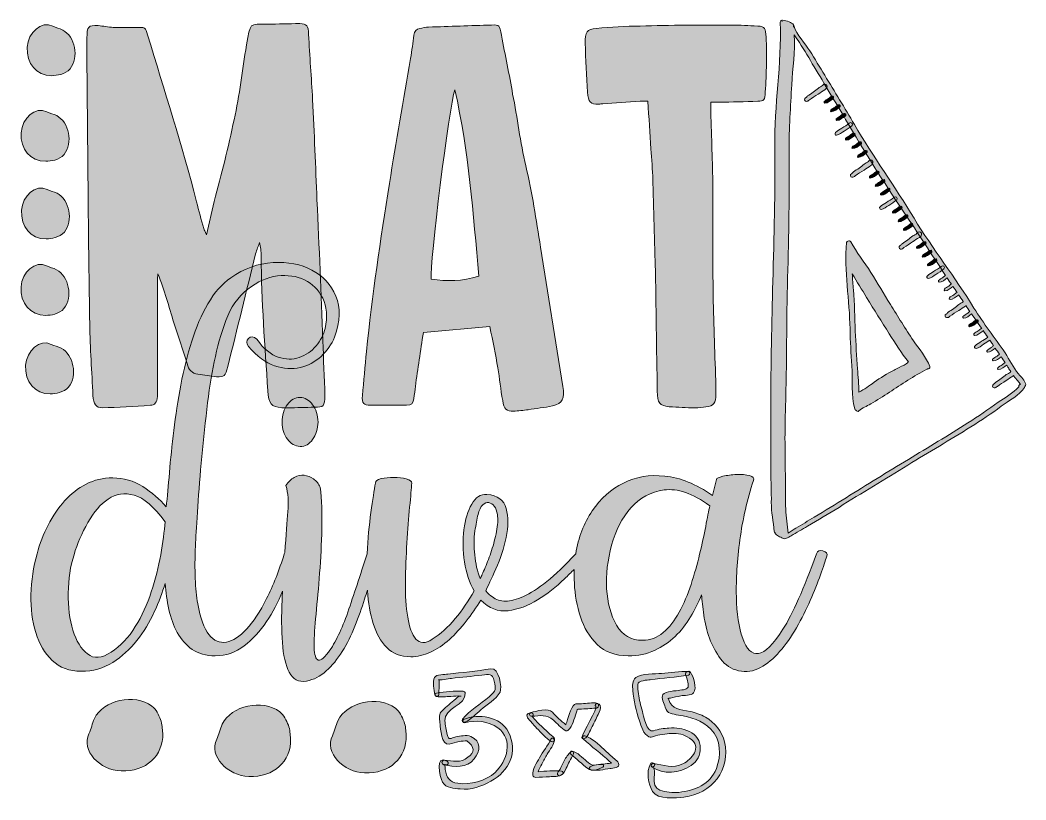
# Model space of a CAD drawing. Header units: inches. Extents: x 28 to 600, y -597 to -153.
import ezdxf

# ---------------------------------------------------------------- set-up
doc = ezdxf.new("R2010")
doc.units = ezdxf.units.IN
doc.header["$MEASUREMENT"] = 0
doc.layers.add('Layer 1', color=7, linetype='Continuous')

# ---------------------------------------------------------------- blocks, each defined once
blk = doc.blocks.new('block 3')
at = {"layer": 'Layer 1', "true_color": 0x273883}
h = blk.add_hatch(color=177, dxfattribs=at)
h.dxf.hatch_style = 2
edge = h.paths.add_edge_path()
edge.add_spline(control_points=[(295.83, -522.29), (287.72, -523.63), (279.41, -524.4), (271.24, -525.34), (269.85, -525.49), (264.43, -525.42), (263.69, -527.18), (262.58, -529.8), (263.26, -534.3), (263.94, -537.03), (264.29, -538.43), (266.18, -538.18), (266.16, -536.74), (266.11, -534.14), (266.68, -530.77), (266.14, -528.28), (266.35, -529.22), (271.47, -527.96), (273.37, -527.75), (279.14, -527.12), (284.9, -526.58), (290.65, -525.86), (294.68, -525.36), (296.7, -524.72), (297.66, -529.27), (298.64, -533.97), (299.04, -534.55), (294.73, -538.24), (289.82, -542.45), (283.82, -545.9), (279.65, -550.9), (278.88, -551.82), (279.98, -553.16), (281.04, -552.7), (284.32, -551.3), (287.44, -548.01), (290.07, -545.61), (293.56, -542.41), (298.71, -539.94), (300.99, -535.58), (302.37, -532.95), (300.35, -521.55), (295.83, -522.29)], knot_values=[0, 0, 0, 0, 1, 1, 1, 2, 2, 2, 3, 3, 3, 4, 4, 4, 5, 5, 5, 6, 6, 6, 7, 7, 7, 8, 8, 8, 9, 9, 9, 10, 10, 10, 11, 11, 11, 12, 12, 12, 13, 13, 13, 14, 14, 14, 14], degree=3, periodic=1)
h = blk.add_hatch(color=177, dxfattribs=at)
h.dxf.hatch_style = 2
edge = h.paths.add_edge_path()
edge.add_spline(control_points=[(284.37, -560.8), (281.75, -559.68), (278.44, -560.71), (275.79, -561.08), (272.65, -561.52), (271.93, -563.72), (270.89, -559.69), (270.25, -557.17), (269.84, -554.51), (269.63, -551.92), (269.04, -544.71), (281.85, -542.77), (281.17, -536.28), (281.11, -535.68), (280.59, -535.15), (279.99, -535.09), (274.92, -534.57), (269.8, -535.42), (264.79, -536.09), (263.67, -536.24), (263.74, -537.79), (264.79, -538.01), (267.4, -538.55), (270.25, -538.11), (272.91, -538.04), (274.93, -537.98), (276.8, -537.57), (278.85, -537.8), (277.17, -537.61), (276.26, -538.97), (274.74, -540.26), (272.2, -542.43), (269.61, -544.61), (267.28, -547.01), (265.97, -548.36), (266.73, -552.1), (266.85, -553.72), (267.03, -556.09), (267.57, -565.94), (271.95, -565.21), (273.96, -564.87), (275.73, -563.97), (277.8, -563.72), (279.24, -563.51), (280.69, -563.38), (282.15, -563.32), (286.57, -566.7), (286.76, -569.82), (282.73, -572.66), (278.76, -576.37), (273.95, -574.51), (269.42, -574.29), (267.68, -574.2), (267.33, -576.6), (269.05, -576.97), (274.89, -578.23), (281.99, -579.09), (286.27, -573.64), (289.88, -569.05), (290.39, -563.37), (284.37, -560.8)], knot_values=[0, 0, 0, 0, 1, 1, 1, 2, 2, 2, 3, 3, 3, 4, 4, 4, 5, 5, 5, 6, 6, 6, 7, 7, 7, 8, 8, 8, 9, 9, 9, 10, 10, 10, 11, 11, 11, 12, 12, 12, 13, 13, 13, 14, 14, 14, 15, 15, 15, 16, 16, 16, 17, 17, 17, 18, 18, 18, 19, 19, 19, 20, 20, 20, 20], degree=3, periodic=1)
h = blk.add_hatch(color=177, dxfattribs=at)
h.dxf.hatch_style = 2
edge = h.paths.add_edge_path()
edge.add_spline(control_points=[(305.75, -558.3), (301.2, -549.47), (288.57, -547.35), (280.28, -551.2), (279.36, -551.62), (279.7, -553.24), (280.77, -552.99), (287.58, -551.4), (293.9, -551.83), (299.81, -555.99), (308.91, -562.4), (304.92, -575.14), (298.2, -581.33), (293.01, -586.11), (283.77, -588.46), (276.94, -587.5), (272.23, -586.85), (270.36, -584.16), (269.82, -579.63), (269.79, -578.68), (269.69, -577.73), (269.51, -576.8), (269.5, -576.76), (269.45, -576.72), (269.42, -576.69), (269.67, -576.76), (269.95, -576.84), (270.34, -576.94), (271.33, -577.2), (271.97, -575.63), (271.11, -575.09), (263.82, -570.53), (266.5, -583.55), (268.3, -586.9), (270.15, -590.35), (275.03, -590.3), (278.37, -590.73), (284.32, -591.5), (290.63, -589.15), (295.7, -586.36), (306.06, -580.65), (311.57, -569.59), (305.75, -558.3)], knot_values=[0, 0, 0, 0, 1, 1, 1, 2, 2, 2, 3, 3, 3, 4, 4, 4, 5, 5, 5, 6, 6, 6, 7, 7, 7, 8, 8, 8, 9, 9, 9, 10, 10, 10, 11, 11, 11, 12, 12, 12, 13, 13, 13, 14, 14, 14, 14], degree=3, periodic=1)
at = {"layer": 'Layer 1', "lineweight": 0}
for points, knots in [([(295.83, -522.29), (287.72, -523.63), (279.41, -524.4), (271.24, -525.34), (269.85, -525.49), (264.43, -525.42), (263.69, -527.18), (262.58, -529.8), (263.26, -534.3), (263.94, -537.03), (264.29, -538.43), (266.18, -538.18), (266.16, -536.74), (266.11, -534.14), (266.68, -530.77), (266.14, -528.28), (266.35, -529.22), (271.47, -527.96), (273.37, -527.75), (279.14, -527.12), (284.9, -526.58), (290.65, -525.86), (294.68, -525.36), (296.7, -524.72), (297.66, -529.27), (298.64, -533.97), (299.04, -534.55), (294.73, -538.24), (289.82, -542.45), (283.82, -545.9), (279.65, -550.9), (278.88, -551.82), (279.98, -553.16), (281.04, -552.7), (284.32, -551.3), (287.44, -548.01), (290.07, -545.61), (293.56, -542.41), (298.71, -539.94), (300.99, -535.58), (302.37, -532.95), (300.35, -521.55), (295.83, -522.29)], [0, 0, 0, 0, 1, 1, 1, 2, 2, 2, 3, 3, 3, 4, 4, 4, 5, 5, 5, 6, 6, 6, 7, 7, 7, 8, 8, 8, 9, 9, 9, 10, 10, 10, 11, 11, 11, 12, 12, 12, 13, 13, 13, 14, 14, 14, 14]), ([(284.37, -560.8), (281.75, -559.68), (278.44, -560.71), (275.79, -561.08), (272.65, -561.52), (271.93, -563.72), (270.89, -559.69), (270.25, -557.17), (269.84, -554.51), (269.63, -551.92), (269.04, -544.71), (281.85, -542.77), (281.17, -536.28), (281.11, -535.68), (280.59, -535.15), (279.99, -535.09), (274.92, -534.57), (269.8, -535.42), (264.79, -536.09), (263.67, -536.24), (263.74, -537.79), (264.79, -538.01), (267.4, -538.55), (270.25, -538.11), (272.91, -538.04), (274.93, -537.98), (276.8, -537.57), (278.85, -537.8), (277.17, -537.61), (276.26, -538.97), (274.74, -540.26), (272.2, -542.43), (269.61, -544.61), (267.28, -547.01), (265.97, -548.36), (266.73, -552.1), (266.85, -553.72), (267.03, -556.09), (267.57, -565.94), (271.95, -565.21), (273.96, -564.87), (275.73, -563.97), (277.8, -563.72), (279.24, -563.51), (280.69, -563.38), (282.15, -563.32), (286.57, -566.7), (286.76, -569.82), (282.73, -572.66), (278.76, -576.37), (273.95, -574.51), (269.42, -574.29), (267.68, -574.2), (267.33, -576.6), (269.05, -576.97), (274.89, -578.23), (281.99, -579.09), (286.27, -573.64), (289.88, -569.05), (290.39, -563.37), (284.37, -560.8)], [0, 0, 0, 0, 1, 1, 1, 2, 2, 2, 3, 3, 3, 4, 4, 4, 5, 5, 5, 6, 6, 6, 7, 7, 7, 8, 8, 8, 9, 9, 9, 10, 10, 10, 11, 11, 11, 12, 12, 12, 13, 13, 13, 14, 14, 14, 15, 15, 15, 16, 16, 16, 17, 17, 17, 18, 18, 18, 19, 19, 19, 20, 20, 20, 20]), ([(305.75, -558.3), (301.2, -549.47), (288.57, -547.35), (280.28, -551.2), (279.36, -551.62), (279.7, -553.24), (280.77, -552.99), (287.58, -551.4), (293.9, -551.83), (299.81, -555.99), (308.91, -562.4), (304.92, -575.14), (298.2, -581.33), (293.01, -586.11), (283.77, -588.46), (276.94, -587.5), (272.23, -586.85), (270.36, -584.16), (269.82, -579.63), (269.79, -578.68), (269.69, -577.73), (269.51, -576.8), (269.5, -576.76), (269.45, -576.72), (269.42, -576.69), (269.67, -576.76), (269.95, -576.84), (270.34, -576.94), (271.33, -577.2), (271.97, -575.63), (271.11, -575.09), (263.82, -570.53), (266.5, -583.55), (268.3, -586.9), (270.15, -590.35), (275.03, -590.3), (278.37, -590.73), (284.32, -591.5), (290.63, -589.15), (295.7, -586.36), (306.06, -580.65), (311.57, -569.59), (305.75, -558.3)], [0, 0, 0, 0, 1, 1, 1, 2, 2, 2, 3, 3, 3, 4, 4, 4, 5, 5, 5, 6, 6, 6, 7, 7, 7, 8, 8, 8, 9, 9, 9, 10, 10, 10, 11, 11, 11, 12, 12, 12, 13, 13, 13, 14, 14, 14, 14])]:
    blk.add_open_spline(points, degree=3, knots=knots, dxfattribs=at)
blk = doc.blocks.new('block 4')
at = {"layer": 'Layer 1', "true_color": 0x273883}
h = blk.add_hatch(color=177, dxfattribs=at)
h.dxf.hatch_style = 2
edge = h.paths.add_edge_path()
edge.add_spline(control_points=[(408.78, -557.96), (404.91, -556.24), (401.27, -555.75), (397.09, -556.04), (394.49, -556.21), (390.87, -556.63), (388.42, -557.59), (384.55, -559.1), (382.63, -548.6), (382.04, -546.52), (381.09, -543.17), (380.29, -539.91), (379.82, -536.46), (379.52, -534.76), (379.37, -533.04), (379.37, -531.31), (379.43, -528.77), (385.02, -528.73), (386.54, -528.52), (393.75, -527.54), (401.07, -527.08), (408.24, -525.93), (409.37, -525.75), (409.48, -523.86), (408.25, -523.83), (403.13, -523.73), (398.08, -524.44), (393, -524.93), (389.21, -525.29), (381.53, -524.79), (378.37, -527.25), (376.14, -528.98), (376.37, -532.13), (376.63, -534.61), (377.24, -540.42), (378.49, -546.4), (380.37, -551.94), (381.31, -554.72), (382.65, -559.68), (385.8, -561.01), (386.53, -561.32), (387.59, -561.11), (388.3, -560.85), (391.41, -559.7), (395.34, -559.27), (398.64, -559.07), (402.3, -558.84), (405.72, -559.73), (408.81, -561.75), (416.79, -566.96), (409.73, -574.04), (405.36, -576.27), (399.23, -579.39), (394.3, -577.06), (388.22, -576.25), (387.23, -576.12), (386.69, -577.41), (387.48, -578.03), (393.87, -582.98), (403.37, -581.68), (409.79, -577.41), (416.81, -572.74), (417.08, -561.64), (408.78, -557.96)], knot_values=[0, 0, 0, 0, 1, 1, 1, 2, 2, 2, 3, 3, 3, 4, 4, 4, 5, 5, 5, 6, 6, 6, 7, 7, 7, 8, 8, 8, 9, 9, 9, 10, 10, 10, 11, 11, 11, 12, 12, 12, 13, 13, 13, 14, 14, 14, 15, 15, 15, 16, 16, 16, 17, 17, 17, 18, 18, 18, 19, 19, 19, 20, 20, 20, 21, 21, 21, 21], degree=3, periodic=1)
h = blk.add_hatch(color=177, dxfattribs=at)
h.dxf.hatch_style = 2
edge = h.paths.add_edge_path()
edge.add_spline(control_points=[(428.87, -563.8), (427.6, -558.21), (422.85, -552.63), (417.97, -549.8), (415.18, -548.18), (412.28, -547.27), (409.16, -546.54), (403.56, -545.25), (398.66, -545.9), (396.94, -539.35), (396.9, -539.22), (396.75, -539.15), (396.55, -539.12), (396.91, -539.07), (397.37, -539.01), (397.96, -538.91), (399.95, -538.59), (401.9, -538.05), (403.87, -537.66), (405.83, -537.27), (409.77, -537.8), (411.2, -535.94), (413.24, -533.29), (411.1, -526.65), (409.38, -524.22), (408.48, -522.95), (406.37, -523.87), (406.6, -525.38), (406.61, -525.48), (406.63, -525.58), (406.64, -525.68), (406.7, -526.04), (406.86, -526.29), (407.06, -526.5), (407.4, -527.55), (408.05, -530.38), (408.1, -530.63), (408.76, -534.15), (406.16, -534.06), (403.46, -534.48), (401.16, -534.82), (395.29, -535), (393.76, -536.98), (392.52, -538.61), (394.45, -542.37), (394.99, -544.05), (396.25, -548.04), (398.93, -547.99), (402.63, -548.63), (409.83, -549.87), (415.8, -551.36), (421.09, -556.68), (426.88, -562.49), (426.95, -571.85), (424.19, -579.04), (420.62, -588.28), (411.98, -591.45), (402.81, -592.65), (399.45, -593.08), (395.15, -592.54), (392.07, -591.43), (385.79, -589.18), (391, -579.32), (387.67, -578.02), (388.7, -578.42), (389.69, -576.9), (388.68, -576.29), (388.52, -576.2), (388.37, -576.11), (388.22, -576.01), (387.6, -575.64), (386.96, -575.8), (386.61, -576.44), (384.12, -581.02), (385.32, -587.96), (387.85, -592.23), (390.64, -596.94), (401.48, -595.89), (405.73, -595.38), (421.49, -593.5), (432.49, -579.81), (428.87, -563.8)], knot_values=[0, 0, 0, 0, 1, 1, 1, 2, 2, 2, 3, 3, 3, 4, 4, 4, 5, 5, 5, 6, 6, 6, 7, 7, 7, 8, 8, 8, 9, 9, 9, 10, 10, 10, 11, 11, 11, 12, 12, 12, 13, 13, 13, 14, 14, 14, 15, 15, 15, 16, 16, 16, 17, 17, 17, 18, 18, 18, 19, 19, 19, 20, 20, 20, 21, 21, 21, 22, 22, 22, 23, 23, 23, 24, 24, 24, 25, 25, 25, 26, 26, 26, 27, 27, 27, 27], degree=3, periodic=1)
at = {"layer": 'Layer 1', "lineweight": 0}
for points, knots in [([(408.78, -557.96), (404.91, -556.24), (401.27, -555.75), (397.09, -556.04), (394.49, -556.21), (390.87, -556.63), (388.42, -557.59), (384.55, -559.1), (382.63, -548.6), (382.04, -546.52), (381.09, -543.17), (380.29, -539.91), (379.82, -536.46), (379.52, -534.76), (379.37, -533.04), (379.37, -531.31), (379.43, -528.77), (385.02, -528.73), (386.54, -528.52), (393.75, -527.54), (401.07, -527.08), (408.24, -525.93), (409.37, -525.75), (409.48, -523.86), (408.25, -523.83), (403.13, -523.73), (398.08, -524.44), (393, -524.93), (389.21, -525.29), (381.53, -524.79), (378.37, -527.25), (376.14, -528.98), (376.37, -532.13), (376.63, -534.61), (377.24, -540.42), (378.49, -546.4), (380.37, -551.94), (381.31, -554.72), (382.65, -559.68), (385.8, -561.01), (386.53, -561.32), (387.59, -561.11), (388.3, -560.85), (391.41, -559.7), (395.34, -559.27), (398.64, -559.07), (402.3, -558.84), (405.72, -559.73), (408.81, -561.75), (416.79, -566.96), (409.73, -574.04), (405.36, -576.27), (399.23, -579.39), (394.3, -577.06), (388.22, -576.25), (387.23, -576.12), (386.69, -577.41), (387.48, -578.03), (393.87, -582.98), (403.37, -581.68), (409.79, -577.41), (416.81, -572.74), (417.08, -561.64), (408.78, -557.96)], [0, 0, 0, 0, 1, 1, 1, 2, 2, 2, 3, 3, 3, 4, 4, 4, 5, 5, 5, 6, 6, 6, 7, 7, 7, 8, 8, 8, 9, 9, 9, 10, 10, 10, 11, 11, 11, 12, 12, 12, 13, 13, 13, 14, 14, 14, 15, 15, 15, 16, 16, 16, 17, 17, 17, 18, 18, 18, 19, 19, 19, 20, 20, 20, 21, 21, 21, 21]), ([(428.87, -563.8), (427.6, -558.21), (422.85, -552.63), (417.97, -549.8), (415.18, -548.18), (412.28, -547.27), (409.16, -546.54), (403.56, -545.25), (398.66, -545.9), (396.94, -539.35), (396.9, -539.22), (396.75, -539.15), (396.55, -539.12), (396.91, -539.07), (397.37, -539.01), (397.96, -538.91), (399.95, -538.59), (401.9, -538.05), (403.87, -537.66), (405.83, -537.27), (409.77, -537.8), (411.2, -535.94), (413.24, -533.29), (411.1, -526.65), (409.38, -524.22), (408.48, -522.95), (406.37, -523.87), (406.6, -525.38), (406.61, -525.48), (406.63, -525.58), (406.64, -525.68), (406.7, -526.04), (406.86, -526.29), (407.06, -526.5), (407.4, -527.55), (408.05, -530.38), (408.1, -530.63), (408.76, -534.15), (406.16, -534.06), (403.46, -534.48), (401.16, -534.82), (395.29, -535), (393.76, -536.98), (392.52, -538.61), (394.45, -542.37), (394.99, -544.05), (396.25, -548.04), (398.93, -547.99), (402.63, -548.63), (409.83, -549.87), (415.8, -551.36), (421.09, -556.68), (426.88, -562.49), (426.95, -571.85), (424.19, -579.04), (420.62, -588.28), (411.98, -591.45), (402.81, -592.65), (399.45, -593.08), (395.15, -592.54), (392.07, -591.43), (385.79, -589.18), (391, -579.32), (387.67, -578.02), (388.7, -578.42), (389.69, -576.9), (388.68, -576.29), (388.52, -576.2), (388.37, -576.11), (388.22, -576.01), (387.6, -575.64), (386.96, -575.8), (386.61, -576.44), (384.12, -581.02), (385.32, -587.96), (387.85, -592.23), (390.64, -596.94), (401.48, -595.89), (405.73, -595.38), (421.49, -593.5), (432.49, -579.81), (428.87, -563.8)], [0, 0, 0, 0, 1, 1, 1, 2, 2, 2, 3, 3, 3, 4, 4, 4, 5, 5, 5, 6, 6, 6, 7, 7, 7, 8, 8, 8, 9, 9, 9, 10, 10, 10, 11, 11, 11, 12, 12, 12, 13, 13, 13, 14, 14, 14, 15, 15, 15, 16, 16, 16, 17, 17, 17, 18, 18, 18, 19, 19, 19, 20, 20, 20, 21, 21, 21, 22, 22, 22, 23, 23, 23, 24, 24, 24, 25, 25, 25, 26, 26, 26, 27, 27, 27, 27])]:
    blk.add_open_spline(points, degree=3, knots=knots, dxfattribs=at)
blk = doc.blocks.new('block 5')
at = {"layer": 'Layer 1', "true_color": 0x273883}
h = blk.add_hatch(color=177, dxfattribs=at)
h.dxf.hatch_style = 2
edge = h.paths.add_edge_path()
edge.add_spline(control_points=[(355.44, -541.61), (352.39, -541.76), (349.36, -542.05), (346.31, -542.23), (345.47, -542.28), (344.24, -541.94), (343.48, -542.53), (341.17, -544.32), (339.63, -551.08), (338.52, -553.79), (338.47, -553.94), (338.45, -554.06), (338.43, -554.19), (335.89, -551.9), (332.88, -549.68), (330.78, -546.98), (328.6, -544.17), (321.15, -546.6), (318.7, -547.17), (317.34, -547.49), (317.56, -549.41), (318.98, -549.33), (324.2, -549.05), (327.26, -547.95), (331.34, -551.48), (333.66, -553.49), (335.67, -556.07), (338.41, -557.55), (338.99, -557.87), (339.61, -557.53), (340.01, -557.13), (342, -555.12), (343.45, -550.27), (344.29, -547.63), (344.89, -545.74), (344.68, -545.18), (346.3, -545.19), (349.41, -545.21), (352.55, -544.85), (355.66, -544.63), (355.67, -544.63), (355.68, -544.63), (355.69, -544.63), (355.74, -544.63), (355.79, -544.62), (355.84, -544.62), (357.8, -544.38), (357.37, -541.52), (355.44, -541.61)], knot_values=[0, 0, 0, 0, 1, 1, 1, 2, 2, 2, 3, 3, 3, 4, 4, 4, 5, 5, 5, 6, 6, 6, 7, 7, 7, 8, 8, 8, 9, 9, 9, 10, 10, 10, 11, 11, 11, 12, 12, 12, 13, 13, 13, 14, 14, 14, 15, 15, 15, 16, 16, 16, 16], degree=3, periodic=1)
h = blk.add_hatch(color=177, dxfattribs=at)
h.dxf.hatch_style = 2
edge = h.paths.add_edge_path()
edge.add_spline(control_points=[(356.19, -542.04), (355.37, -542), (354.77, -543.05), (355.54, -543.6), (356.82, -544.53), (347.85, -559.06), (347.62, -561.34), (347.58, -561.81), (347.97, -562.3), (348.48, -562.2), (350.6, -561.79), (350.98, -560.03), (351.91, -558.23), (353.29, -555.57), (354.66, -552.87), (355.92, -550.15), (356.68, -548.5), (360.44, -542.25), (356.19, -542.04)], knot_values=[0, 0, 0, 0, 1, 1, 1, 2, 2, 2, 3, 3, 3, 4, 4, 4, 5, 5, 5, 6, 6, 6, 6], degree=3, periodic=1)
h = blk.add_hatch(color=177, dxfattribs=at)
h.dxf.hatch_style = 2
edge = h.paths.add_edge_path()
edge.add_spline(control_points=[(332, -562.21), (331.73, -561.24), (331.05, -560.87), (330.27, -560.26), (328.82, -559.1), (327.6, -557.61), (326.21, -556.4), (324.54, -554.96), (322.83, -553.44), (321.37, -551.78), (321.08, -551.45), (319.85, -550.19), (319.2, -549.37), (319.26, -549.34), (319.32, -549.3), (319.38, -549.27), (320.24, -548.78), (320.09, -547.67), (319.14, -547.42), (318.23, -547.19), (317.98, -547.35), (317.07, -547.71), (316.7, -547.86), (316.33, -548.28), (316.31, -548.7), (316.26, -550.06), (316.6, -550.29), (317.57, -551.27), (319.07, -552.78), (320.34, -554.57), (321.84, -556.11), (324.39, -558.74), (326.99, -561.74), (330.1, -563.68), (331.21, -564.36), (332.35, -563.42), (332, -562.21)], knot_values=[0, 0, 0, 0, 1, 1, 1, 2, 2, 2, 3, 3, 3, 4, 4, 4, 5, 5, 5, 6, 6, 6, 7, 7, 7, 8, 8, 8, 9, 9, 9, 10, 10, 10, 11, 11, 11, 12, 12, 12, 12], degree=3, periodic=1)
h = blk.add_hatch(color=177, dxfattribs=at)
h.dxf.hatch_style = 2
edge = h.paths.add_edge_path()
edge.add_spline(control_points=[(368.41, -576.02), (367.99, -575.02), (366.97, -574.27), (366.15, -573.62), (364.05, -571.96), (362.17, -569.9), (360.14, -568.13), (357.17, -565.54), (353.2, -561.58), (349.36, -560.46), (348.26, -560.14), (347.55, -561.36), (348.37, -562.15), (353.11, -566.72), (358.51, -570.56), (363.36, -575.04), (363.67, -575.38), (364.03, -575.67), (364.38, -575.96), (363.59, -576.07), (362.81, -576.2), (362.05, -576.3), (359.02, -576.68), (354.98, -576.55), (352.31, -578.1), (351.77, -578.42), (351.53, -579.4), (352.31, -579.64), (355.98, -580.76), (360, -579.55), (363.69, -579.06), (365.15, -578.86), (369.61, -578.87), (368.41, -576.02)], knot_values=[0, 0, 0, 0, 1, 1, 1, 2, 2, 2, 3, 3, 3, 4, 4, 4, 5, 5, 5, 6, 6, 6, 7, 7, 7, 8, 8, 8, 9, 9, 9, 10, 10, 10, 11, 11, 11, 11], degree=3, periodic=1)
h = blk.add_hatch(color=177, dxfattribs=at)
h.dxf.hatch_style = 2
edge = h.paths.add_edge_path()
edge.add_spline(control_points=[(336.04, -580.54), (331.73, -580.19), (327.02, -580.4), (322.65, -581.03), (323.07, -579.47), (324.25, -577.75), (324.82, -576.56), (325.75, -574.62), (326.84, -572.76), (327.84, -570.86), (329.18, -568.35), (332.13, -565.57), (331.8, -562.57), (331.69, -561.6), (330.37, -561.5), (329.99, -562.33), (328.29, -566), (325.46, -569.51), (323.43, -573.07), (321.83, -575.87), (319.4, -579.59), (319.66, -582.9), (319.73, -583.74), (320.53, -584.18), (321.29, -584.15), (323.9, -584.03), (326.52, -583.85), (329.14, -583.73), (331.89, -583.61), (334.2, -583.9), (336.52, -582.31), (337.22, -581.83), (336.89, -580.61), (336.04, -580.54)], knot_values=[0, 0, 0, 0, 1, 1, 1, 2, 2, 2, 3, 3, 3, 4, 4, 4, 5, 5, 5, 6, 6, 6, 7, 7, 7, 8, 8, 8, 9, 9, 9, 10, 10, 10, 11, 11, 11, 11], degree=3, periodic=1)
h = blk.add_hatch(color=177, dxfattribs=at)
h.dxf.hatch_style = 2
edge = h.paths.add_edge_path()
edge.add_spline(control_points=[(341.39, -569.52), (339.71, -571.05), (338.53, -572.63), (337.57, -574.68), (337.08, -575.73), (336.52, -576.72), (335.98, -577.74), (335.47, -578.72), (334.97, -580.2), (334.12, -580.94), (333.25, -581.7), (333.73, -583.56), (335.07, -583.23), (336.98, -582.76), (337.84, -580.46), (338.69, -578.88), (339.34, -577.66), (339.93, -576.43), (340.47, -575.16), (341.15, -573.58), (342.25, -572.28), (342.89, -570.68), (343.22, -569.82), (342.14, -568.84), (341.39, -569.52)], knot_values=[0, 0, 0, 0, 1, 1, 1, 2, 2, 2, 3, 3, 3, 4, 4, 4, 5, 5, 5, 6, 6, 6, 7, 7, 7, 8, 8, 8, 8], degree=3, periodic=1)
h = blk.add_hatch(color=177, dxfattribs=at)
h.dxf.hatch_style = 2
edge = h.paths.add_edge_path()
edge.add_spline(control_points=[(359.37, -576.79), (357.79, -576.68), (356.37, -576.77), (354.83, -577.16), (353.08, -577.59), (351.69, -575.96), (350.31, -574.94), (347.88, -573.13), (345.22, -569.72), (342.1, -569.16), (341.07, -568.98), (340.64, -570.33), (341.36, -570.94), (344.55, -573.65), (347.68, -576.43), (350.91, -579.09), (353.49, -581.22), (356.87, -579.56), (359.56, -578.25), (360.19, -577.94), (360.16, -576.85), (359.37, -576.79)], knot_values=[0, 0, 0, 0, 1, 1, 1, 2, 2, 2, 3, 3, 3, 4, 4, 4, 5, 5, 5, 6, 6, 6, 7, 7, 7, 7], degree=3, periodic=1)
at = {"layer": 'Layer 1', "lineweight": 0}
for points, knots in [([(355.44, -541.61), (352.39, -541.76), (349.36, -542.05), (346.31, -542.23), (345.47, -542.28), (344.24, -541.94), (343.48, -542.53), (341.17, -544.32), (339.63, -551.08), (338.52, -553.79), (338.47, -553.94), (338.45, -554.06), (338.43, -554.19), (335.89, -551.9), (332.88, -549.68), (330.78, -546.98), (328.6, -544.17), (321.15, -546.6), (318.7, -547.17), (317.34, -547.49), (317.56, -549.41), (318.98, -549.33), (324.2, -549.05), (327.26, -547.95), (331.34, -551.48), (333.66, -553.49), (335.67, -556.07), (338.41, -557.55), (338.99, -557.87), (339.61, -557.53), (340.01, -557.13), (342, -555.12), (343.45, -550.27), (344.29, -547.63), (344.89, -545.74), (344.68, -545.18), (346.3, -545.19), (349.41, -545.21), (352.55, -544.85), (355.66, -544.63), (355.67, -544.63), (355.68, -544.63), (355.69, -544.63), (355.74, -544.63), (355.79, -544.62), (355.84, -544.62), (357.8, -544.38), (357.37, -541.52), (355.44, -541.61)], [0, 0, 0, 0, 1, 1, 1, 2, 2, 2, 3, 3, 3, 4, 4, 4, 5, 5, 5, 6, 6, 6, 7, 7, 7, 8, 8, 8, 9, 9, 9, 10, 10, 10, 11, 11, 11, 12, 12, 12, 13, 13, 13, 14, 14, 14, 15, 15, 15, 16, 16, 16, 16]), ([(356.19, -542.04), (355.37, -542), (354.77, -543.05), (355.54, -543.6), (356.82, -544.53), (347.85, -559.06), (347.62, -561.34), (347.58, -561.81), (347.97, -562.3), (348.48, -562.2), (350.6, -561.79), (350.98, -560.03), (351.91, -558.23), (353.29, -555.57), (354.66, -552.87), (355.92, -550.15), (356.68, -548.5), (360.44, -542.25), (356.19, -542.04)], [0, 0, 0, 0, 1, 1, 1, 2, 2, 2, 3, 3, 3, 4, 4, 4, 5, 5, 5, 6, 6, 6, 6]), ([(332, -562.21), (331.73, -561.24), (331.05, -560.87), (330.27, -560.26), (328.82, -559.1), (327.6, -557.61), (326.21, -556.4), (324.54, -554.96), (322.83, -553.44), (321.37, -551.78), (321.08, -551.45), (319.85, -550.19), (319.2, -549.37), (319.26, -549.34), (319.32, -549.3), (319.38, -549.27), (320.24, -548.78), (320.09, -547.67), (319.14, -547.42), (318.23, -547.19), (317.98, -547.35), (317.07, -547.71), (316.7, -547.86), (316.33, -548.28), (316.31, -548.7), (316.26, -550.06), (316.6, -550.29), (317.57, -551.27), (319.07, -552.78), (320.34, -554.57), (321.84, -556.11), (324.39, -558.74), (326.99, -561.74), (330.1, -563.68), (331.21, -564.36), (332.35, -563.42), (332, -562.21)], [0, 0, 0, 0, 1, 1, 1, 2, 2, 2, 3, 3, 3, 4, 4, 4, 5, 5, 5, 6, 6, 6, 7, 7, 7, 8, 8, 8, 9, 9, 9, 10, 10, 10, 11, 11, 11, 12, 12, 12, 12]), ([(368.41, -576.02), (367.99, -575.02), (366.97, -574.27), (366.15, -573.62), (364.05, -571.96), (362.17, -569.9), (360.14, -568.13), (357.17, -565.54), (353.2, -561.58), (349.36, -560.46), (348.26, -560.14), (347.55, -561.36), (348.37, -562.15), (353.11, -566.72), (358.51, -570.56), (363.36, -575.04), (363.67, -575.38), (364.03, -575.67), (364.38, -575.96), (363.59, -576.07), (362.81, -576.2), (362.05, -576.3), (359.02, -576.68), (354.98, -576.55), (352.31, -578.1), (351.77, -578.42), (351.53, -579.4), (352.31, -579.64), (355.98, -580.76), (360, -579.55), (363.69, -579.06), (365.15, -578.86), (369.61, -578.87), (368.41, -576.02)], [0, 0, 0, 0, 1, 1, 1, 2, 2, 2, 3, 3, 3, 4, 4, 4, 5, 5, 5, 6, 6, 6, 7, 7, 7, 8, 8, 8, 9, 9, 9, 10, 10, 10, 11, 11, 11, 11]), ([(336.04, -580.54), (331.73, -580.19), (327.02, -580.4), (322.65, -581.03), (323.07, -579.47), (324.25, -577.75), (324.82, -576.56), (325.75, -574.62), (326.84, -572.76), (327.84, -570.86), (329.18, -568.35), (332.13, -565.57), (331.8, -562.57), (331.69, -561.6), (330.37, -561.5), (329.99, -562.33), (328.29, -566), (325.46, -569.51), (323.43, -573.07), (321.83, -575.87), (319.4, -579.59), (319.66, -582.9), (319.73, -583.74), (320.53, -584.18), (321.29, -584.15), (323.9, -584.03), (326.52, -583.85), (329.14, -583.73), (331.89, -583.61), (334.2, -583.9), (336.52, -582.31), (337.22, -581.83), (336.89, -580.61), (336.04, -580.54)], [0, 0, 0, 0, 1, 1, 1, 2, 2, 2, 3, 3, 3, 4, 4, 4, 5, 5, 5, 6, 6, 6, 7, 7, 7, 8, 8, 8, 9, 9, 9, 10, 10, 10, 11, 11, 11, 11]), ([(341.39, -569.52), (339.71, -571.05), (338.53, -572.63), (337.57, -574.68), (337.08, -575.73), (336.52, -576.72), (335.98, -577.74), (335.47, -578.72), (334.97, -580.2), (334.12, -580.94), (333.25, -581.7), (333.73, -583.56), (335.07, -583.23), (336.98, -582.76), (337.84, -580.46), (338.69, -578.88), (339.34, -577.66), (339.93, -576.43), (340.47, -575.16), (341.15, -573.58), (342.25, -572.28), (342.89, -570.68), (343.22, -569.82), (342.14, -568.84), (341.39, -569.52)], [0, 0, 0, 0, 1, 1, 1, 2, 2, 2, 3, 3, 3, 4, 4, 4, 5, 5, 5, 6, 6, 6, 7, 7, 7, 8, 8, 8, 8]), ([(359.37, -576.79), (357.79, -576.68), (356.37, -576.77), (354.83, -577.16), (353.08, -577.59), (351.69, -575.96), (350.31, -574.94), (347.88, -573.13), (345.22, -569.72), (342.1, -569.16), (341.07, -568.98), (340.64, -570.33), (341.36, -570.94), (344.55, -573.65), (347.68, -576.43), (350.91, -579.09), (353.49, -581.22), (356.87, -579.56), (359.56, -578.25), (360.19, -577.94), (360.16, -576.85), (359.37, -576.79)], [0, 0, 0, 0, 1, 1, 1, 2, 2, 2, 3, 3, 3, 4, 4, 4, 5, 5, 5, 6, 6, 6, 7, 7, 7, 7])]:
    blk.add_open_spline(points, degree=3, knots=knots, dxfattribs=at)
blk = doc.blocks.new('block 2')
at = {"layer": 'Layer 1'}
for name in ['block 3', 'block 4', 'block 5']:
    blk.add_blockref(name, (0, 0), dxfattribs=at)
blk = doc.blocks.new('block 6')
at = {"layer": 'Layer 1', "true_color": 0x273883}
h = blk.add_hatch(color=177, dxfattribs=at)
h.dxf.hatch_style = 2
edge = h.paths.add_edge_path()
edge.add_spline(control_points=[(596.21, -354.33), (593.2, -350.78), (591.13, -346.18), (588.54, -342.29), (582.82, -333.68), (576.24, -325.62), (570.84, -316.82), (560.12, -299.37), (547.39, -283.19), (536.73, -265.7), (525.76, -247.66), (513.47, -230.47), (502.75, -212.25), (497.22, -202.86), (491.55, -193.56), (485.88, -184.25), (483.06, -179.61), (480.26, -174.94), (477.37, -170.32), (474.77, -166.16), (469.68, -161.1), (468.43, -156.38), (468.42, -156.33), (468.42, -156.31), (468.39, -156.29), (468.38, -156.47), (468.29, -156.64), (468.17, -156.78), (468.16, -156.51), (468.11, -156.27), (468.08, -156.01), (468.07, -155.94), (468.06, -155.89), (468.02, -155.82), (468.19, -155.91), (468.32, -156.08), (468.39, -156.29), (468.43, -156.01), (468.37, -155.72), (468.17, -155.47), (467.53, -154.68), (466.54, -154.34), (465.64, -153.9), (464.45, -153.33), (463.03, -152.97), (461.74, -152.84), (461.46, -152.82), (461.23, -152.92), (461.05, -153.13), (460.99, -153.17), (460.92, -153.21), (460.89, -153.29), (460.67, -153.43), (460.55, -153.71), (460.57, -154.05), (461.35, -177.74), (457.15, -201.47), (457.39, -225.2), (457.67, -250.66), (457.06, -276.18), (456.32, -301.65), (455.64, -325.33), (455.19, -349.08), (455.14, -372.74), (455.12, -385.14), (455.26, -397.54), (455.2, -409.92), (455.19, -415.77), (455.55, -421.61), (455.46, -427.44), (455.4, -433.17), (456.65, -438.42), (457.09, -444.03), (457.12, -444.42), (457.31, -444.73), (457.56, -444.9), (457.56, -444.9), (457.57, -444.92), (457.57, -444.92), (457.58, -445.09), (457.69, -445.24), (457.87, -445.41), (457.9, -445.42), (457.9, -445.45), (457.93, -445.47), (458.47, -446.15), (459.31, -446.72), (460.07, -447.04), (461.02, -447.44), (462.02, -448.05), (463.06, -448.19), (463.44, -448.23), (463.77, -448.12), (464.03, -447.91), (465.01, -447.76), (465.87, -446.96), (466.71, -446.47), (469.89, -444.67), (473.02, -442.95), (476.1, -441.03), (482, -437.35), (488.13, -434.07), (494, -430.33), (506.96, -422.09), (520.18, -414.38), (533.19, -406.25), (545.06, -398.86), (557.23, -391.98), (569.06, -384.48), (574.96, -380.7), (580.84, -377.03), (586.39, -372.73), (590.52, -369.49), (596.73, -366.57), (599.64, -362.05), (599.75, -361.85), (599.83, -361.63), (599.86, -361.41), (600.2, -361.14), (600.4, -360.67), (600.31, -360.1), (599.95, -358.11), (597.58, -355.91), (596.21, -354.33)], knot_values=[0, 0, 0, 0, 1, 1, 1, 2, 2, 2, 3, 3, 3, 4, 4, 4, 5, 5, 5, 6, 6, 6, 7, 7, 7, 8, 8, 8, 9, 9, 9, 10, 10, 10, 11, 11, 11, 12, 12, 12, 13, 13, 13, 14, 14, 14, 15, 15, 15, 16, 16, 16, 17, 17, 17, 18, 18, 18, 19, 19, 19, 20, 20, 20, 21, 21, 21, 22, 22, 22, 23, 23, 23, 24, 24, 24, 25, 25, 25, 26, 26, 26, 27, 27, 27, 28, 28, 28, 29, 29, 29, 30, 30, 30, 31, 31, 31, 32, 32, 32, 33, 33, 33, 34, 34, 34, 35, 35, 35, 36, 36, 36, 37, 37, 37, 38, 38, 38, 39, 39, 39, 40, 40, 40, 41, 41, 41, 41], degree=3, periodic=1)
edge = h.paths.add_edge_path()
edge.add_spline(control_points=[(461.6, -153.62), (461.68, -153.62), (461.67, -153.73), (461.6, -153.74), (461.53, -153.75), (461.53, -153.63), (461.6, -153.62)], knot_values=[0, 0, 0, 0, 1, 1, 1, 2, 2, 2, 2], degree=3, periodic=1)
edge = h.paths.add_edge_path()
edge.add_spline(control_points=[(597.05, -360.44), (596.51, -360.73), (596.3, -361.25), (596.3, -361.74), (593.13, -365.18), (588.32, -367.98), (584.68, -370.45), (578.91, -374.4), (573.35, -378.55), (567.41, -382.28), (556.16, -389.32), (544.85, -396.15), (533.49, -403.01), (521.61, -410.21), (509.78, -417.46), (498.01, -424.83), (491.98, -428.61), (485.91, -432.32), (479.8, -435.94), (476.37, -437.99), (472.97, -440.18), (469.49, -442.12), (468.35, -442.75), (466.57, -444.21), (465.08, -445.06), (464.73, -440.49), (463.93, -435.98), (463.67, -431.36), (463.35, -425.69), (463.53, -419.81), (463.48, -414.13), (463.32, -400.5), (463.02, -386.62), (463.53, -373.02), (464.43, -348.56), (463.99, -324.03), (464.74, -299.55), (465.45, -275.42), (465.77, -251.25), (465.59, -227.11), (465.5, -214.61), (466.43, -202.12), (467.08, -189.63), (467.58, -180.36), (469.04, -170.65), (468.54, -161.23), (469.49, -162.72), (470.6, -164.14), (471.45, -165.5), (474.36, -170.07), (477.08, -174.73), (479.83, -179.38), (485.78, -189.43), (491.9, -199.35), (497.78, -209.45), (508.21, -227.38), (519.32, -245.01), (530.91, -262.21), (538.96, -274.14), (546.74, -286.26), (554.69, -298.27), (554.12, -298.53), (553.6, -299.07), (553.13, -299.42), (552.4, -299.96), (551.16, -300.46), (550.64, -301.22), (550.44, -301.52), (550.56, -302.02), (550.97, -302.06), (552.7, -302.22), (554.25, -300.5), (555.6, -299.65), (556.39, -300.83), (557.18, -302), (557.97, -303.17), (557.42, -303.45), (556.92, -303.95), (556.47, -304.29), (555.74, -304.83), (554.51, -305.34), (553.98, -306.09), (553.78, -306.39), (553.89, -306.89), (554.31, -306.93), (556.03, -307.09), (557.55, -305.41), (558.9, -304.55), (559.67, -305.7), (560.44, -306.84), (561.22, -307.98), (560.52, -308.17), (559.92, -308.83), (559.37, -309.24), (558.64, -309.78), (557.4, -310.29), (556.88, -311.04), (556.67, -311.35), (556.79, -311.85), (557.21, -311.88), (558.99, -312.05), (560.58, -310.21), (561.96, -309.39), (562.02, -309.36), (562.04, -309.3), (562.08, -309.25), (562.96, -310.55), (563.83, -311.87), (564.72, -313.16), (564.69, -313.22), (564.62, -313.25), (564.6, -313.31), (564.01, -313.86), (562.82, -314.38), (562.26, -314.81), (561.29, -315.57), (560.34, -316.34), (559.36, -317.07), (558.31, -317.85), (557.14, -318.45), (556.1, -319.24), (555.74, -319.5), (555.34, -320.21), (555.02, -320.31), (554.05, -320.6), (554.24, -322.23), (555.25, -322.29), (556.11, -322.35), (556.51, -322.03), (557.17, -321.48), (558.69, -320.22), (560.49, -319.31), (562.14, -318.22), (563.43, -317.35), (564.63, -316.46), (565.97, -315.67), (566.08, -315.6), (566.18, -315.52), (566.28, -315.44), (567.05, -316.55), (567.81, -317.67), (568.58, -318.79), (568.03, -319.07), (567.52, -319.58), (567.06, -319.92), (566.33, -320.46), (565.1, -320.97), (564.57, -321.72), (564.37, -322.02), (564.49, -322.52), (564.9, -322.56), (566.63, -322.73), (568.17, -321.01), (569.52, -320.16), (571.42, -322.93), (573.33, -325.71), (575.23, -328.47), (574.5, -328.63), (573.87, -329.32), (573.3, -329.74), (572.57, -330.29), (571.33, -330.79), (570.81, -331.54), (570.6, -331.85), (570.72, -332.35), (571.14, -332.39), (572.92, -332.55), (574.51, -330.71), (575.89, -329.89), (575.97, -329.85), (576.01, -329.76), (576.06, -329.68), (576.93, -330.93), (577.8, -332.19), (578.67, -333.44), (577.58, -334.31), (576.14, -335.02), (575.04, -335.77), (573.86, -336.57), (572.55, -337.35), (571.46, -338.28), (570.84, -338.79), (571.17, -339.99), (572.08, -339.82), (573.67, -339.53), (575.02, -338.37), (576.31, -337.46), (577.44, -336.67), (578.74, -336.01), (579.86, -335.17), (580.35, -335.87), (580.83, -336.57), (581.32, -337.27), (581.55, -337.61), (581.78, -337.94), (582.01, -338.28), (581.51, -338.57), (581.06, -339.02), (580.64, -339.33), (579.91, -339.87), (578.67, -340.38), (578.15, -341.13), (577.94, -341.43), (578.06, -341.93), (578.48, -341.97), (580.15, -342.13), (581.65, -340.53), (582.97, -339.65), (583.77, -340.81), (584.58, -341.97), (585.38, -343.13), (584.87, -343.42), (584.4, -343.88), (583.98, -344.2), (583.25, -344.74), (582.01, -345.25), (581.49, -346), (581.28, -346.3), (581.4, -346.8), (581.82, -346.84), (583.49, -347), (584.99, -345.4), (586.31, -344.52), (587.07, -345.65), (587.8, -346.8), (588.54, -347.94), (587.92, -348.19), (587.37, -348.78), (586.87, -349.15), (586.15, -349.69), (584.91, -350.2), (584.39, -350.95), (584.18, -351.26), (584.3, -351.76), (584.71, -351.79), (586.48, -351.96), (588.06, -350.15), (589.43, -349.32), (589.76, -349.83), (590.11, -350.33), (590.43, -350.85), (590.87, -351.57), (591.36, -352.27), (591.82, -352.98), (591.75, -353.07), (591.64, -353.14), (591.6, -353.24), (591.01, -353.8), (589.82, -354.31), (589.26, -354.75), (588.29, -355.51), (587.35, -356.27), (586.36, -357), (585.31, -357.78), (584.15, -358.39), (583.1, -359.17), (582.74, -359.43), (582.34, -360.14), (582.02, -360.24), (581.05, -360.53), (581.24, -362.16), (582.25, -362.22), (583.11, -362.28), (583.51, -361.96), (584.18, -361.41), (585.69, -360.15), (587.5, -359.25), (589.14, -358.15), (590.43, -357.28), (591.63, -356.39), (592.97, -355.6), (593.11, -355.52), (593.22, -355.41), (593.35, -355.32), (593.55, -355.62), (593.74, -355.94), (593.95, -356.24), (594.13, -356.52), (596.65, -359.23), (597.25, -360.33), (597.19, -360.37), (597.12, -360.4), (597.05, -360.44)], knot_values=[0, 0, 0, 0, 1, 1, 1, 2, 2, 2, 3, 3, 3, 4, 4, 4, 5, 5, 5, 6, 6, 6, 7, 7, 7, 8, 8, 8, 9, 9, 9, 10, 10, 10, 11, 11, 11, 12, 12, 12, 13, 13, 13, 14, 14, 14, 15, 15, 15, 16, 16, 16, 17, 17, 17, 18, 18, 18, 19, 19, 19, 20, 20, 20, 21, 21, 21, 22, 22, 22, 23, 23, 23, 24, 24, 24, 25, 25, 25, 26, 26, 26, 27, 27, 27, 28, 28, 28, 29, 29, 29, 30, 30, 30, 31, 31, 31, 32, 32, 32, 33, 33, 33, 34, 34, 34, 35, 35, 35, 36, 36, 36, 37, 37, 37, 38, 38, 38, 39, 39, 39, 40, 40, 40, 41, 41, 41, 42, 42, 42, 43, 43, 43, 44, 44, 44, 45, 45, 45, 46, 46, 46, 47, 47, 47, 48, 48, 48, 49, 49, 49, 50, 50, 50, 51, 51, 51, 52, 52, 52, 53, 53, 53, 54, 54, 54, 55, 55, 55, 56, 56, 56, 57, 57, 57, 58, 58, 58, 59, 59, 59, 60, 60, 60, 61, 61, 61, 62, 62, 62, 63, 63, 63, 64, 64, 64, 65, 65, 65, 66, 66, 66, 67, 67, 67, 68, 68, 68, 69, 69, 69, 70, 70, 70, 71, 71, 71, 72, 72, 72, 73, 73, 73, 74, 74, 74, 75, 75, 75, 76, 76, 76, 77, 77, 77, 78, 78, 78, 79, 79, 79, 80, 80, 80, 81, 81, 81, 82, 82, 82, 83, 83, 83, 84, 84, 84, 85, 85, 85, 86, 86, 86, 87, 87, 87, 88, 88, 88, 89, 89, 89, 90, 90, 90, 91, 91, 91, 92, 92, 92, 93, 93, 93, 94, 94, 94, 94], degree=3, periodic=1)
h = blk.add_hatch(color=177, dxfattribs=at)
h.dxf.hatch_style = 2
edge = h.paths.add_edge_path()
edge.add_spline(control_points=[(461.6, -153.74), (461.53, -153.75), (461.53, -153.63), (461.6, -153.62), (461.68, -153.62), (461.67, -153.73), (461.6, -153.74)], knot_values=[0, 0, 0, 0, 1, 1, 1, 2, 2, 2, 2], degree=3, periodic=1)
h = blk.add_hatch(color=177, dxfattribs=at)
h.dxf.hatch_style = 2
edge = h.paths.add_edge_path()
edge.add_spline(control_points=[(461.6, -153.74), (461.53, -153.75), (461.53, -153.63), (461.6, -153.62), (461.68, -153.62), (461.67, -153.73), (461.6, -153.74)], knot_values=[0, 0, 0, 0, 1, 1, 1, 2, 2, 2, 2], degree=3, periodic=1)
h = blk.add_hatch(color=177, dxfattribs=at)
h.dxf.hatch_style = 2
edge = h.paths.add_edge_path()
edge.add_spline(control_points=[(461.6, -153.74), (461.53, -153.75), (461.53, -153.63), (461.6, -153.62), (461.68, -153.62), (461.67, -153.73), (461.6, -153.74)], knot_values=[0, 0, 0, 0, 1, 1, 1, 2, 2, 2, 2], degree=3, periodic=1)
h = blk.add_hatch(color=177, dxfattribs=at)
h.dxf.hatch_style = 2
edge = h.paths.add_edge_path()
edge.add_spline(control_points=[(468.17, -156.78), (468.16, -156.51), (468.11, -156.27), (468.08, -156.01), (468.07, -155.94), (468.06, -155.89), (468.02, -155.82), (468.19, -155.91), (468.32, -156.08), (468.39, -156.29), (468.38, -156.47), (468.29, -156.64), (468.17, -156.78)], knot_values=[0, 0, 0, 0, 1, 1, 1, 2, 2, 2, 3, 3, 3, 4, 4, 4, 4], degree=3, periodic=1)
h = blk.add_hatch(color=177, dxfattribs=at)
h.dxf.hatch_style = 2
edge = h.paths.add_edge_path()
edge.add_spline(control_points=[(468.17, -156.78), (468.16, -156.51), (468.11, -156.27), (468.08, -156.01), (468.07, -155.94), (468.06, -155.89), (468.02, -155.82), (468.19, -155.91), (468.32, -156.08), (468.39, -156.29), (468.38, -156.47), (468.29, -156.64), (468.17, -156.78)], knot_values=[0, 0, 0, 0, 1, 1, 1, 2, 2, 2, 3, 3, 3, 4, 4, 4, 4], degree=3, periodic=1)
h = blk.add_hatch(color=177, dxfattribs=at)
h.dxf.hatch_style = 2
edge = h.paths.add_edge_path()
edge.add_spline(control_points=[(487.08, -190.09), (486.61, -188.83), (485.01, -189.16), (484.59, -190.12), (484, -190.67), (482.81, -191.18), (482.25, -191.62), (481.28, -192.38), (480.33, -193.14), (479.35, -193.88), (478.3, -194.66), (477.14, -195.26), (476.09, -196.04), (475.73, -196.31), (475.33, -197.02), (475.01, -197.12), (474.04, -197.41), (474.23, -199.04), (475.24, -199.1), (476.1, -199.16), (476.5, -198.84), (477.17, -198.29), (478.68, -197.03), (480.49, -196.12), (482.13, -195.02), (483.42, -194.16), (484.62, -193.27), (485.96, -192.47), (486.84, -191.95), (487.46, -191.14), (487.08, -190.09)], knot_values=[0, 0, 0, 0, 1, 1, 1, 2, 2, 2, 3, 3, 3, 4, 4, 4, 5, 5, 5, 6, 6, 6, 7, 7, 7, 8, 8, 8, 9, 9, 9, 10, 10, 10, 10], degree=3, periodic=1)
h = blk.add_hatch(color=177, dxfattribs=at)
h.dxf.hatch_style = 2
edge = h.paths.add_edge_path()
edge.add_spline(control_points=[(490.92, -196.61), (490.88, -196.37), (490.7, -196.18), (490.45, -196.13), (489.5, -195.96), (488.72, -196.92), (488.02, -197.45), (487.29, -197.99), (486.05, -198.49), (485.53, -199.24), (485.32, -199.55), (485.44, -200.05), (485.86, -200.09), (487.65, -200.25), (489.23, -198.41), (490.62, -197.59), (490.86, -197.45), (490.98, -197.09), (490.94, -196.82), (490.93, -196.75), (490.93, -196.69), (490.92, -196.61)], knot_values=[0, 0, 0, 0, 1, 1, 1, 2, 2, 2, 3, 3, 3, 4, 4, 4, 5, 5, 5, 6, 6, 6, 7, 7, 7, 7], degree=3, periodic=1)
h = blk.add_hatch(color=177, dxfattribs=at)
h.dxf.hatch_style = 2
edge = h.paths.add_edge_path()
edge.add_spline(control_points=[(494.65, -201.51), (494.62, -201.26), (494.44, -201.08), (494.19, -201.03), (493.24, -200.85), (492.46, -201.82), (491.76, -202.34), (491.03, -202.88), (489.79, -203.39), (489.27, -204.14), (489.06, -204.45), (489.18, -204.94), (489.6, -204.98), (491.38, -205.15), (492.97, -203.31), (494.35, -202.49), (494.6, -202.34), (494.72, -201.99), (494.68, -201.72), (494.67, -201.65), (494.67, -201.58), (494.65, -201.51)], knot_values=[0, 0, 0, 0, 1, 1, 1, 2, 2, 2, 3, 3, 3, 4, 4, 4, 5, 5, 5, 6, 6, 6, 7, 7, 7, 7], degree=3, periodic=1)
h = blk.add_hatch(color=177, dxfattribs=at)
h.dxf.hatch_style = 2
edge = h.paths.add_edge_path()
edge.add_spline(control_points=[(497.84, -206.48), (497.8, -206.23), (497.62, -206.04), (497.37, -205.99), (496.42, -205.82), (495.64, -206.78), (494.94, -207.3), (494.21, -207.85), (492.97, -208.35), (492.45, -209.11), (492.24, -209.41), (492.36, -209.91), (492.78, -209.95), (494.57, -210.12), (496.15, -208.27), (497.54, -207.45), (497.78, -207.31), (497.9, -206.95), (497.86, -206.69), (497.85, -206.61), (497.85, -206.55), (497.84, -206.48)], knot_values=[0, 0, 0, 0, 1, 1, 1, 2, 2, 2, 3, 3, 3, 4, 4, 4, 5, 5, 5, 6, 6, 6, 7, 7, 7, 7], degree=3, periodic=1)
h = blk.add_hatch(color=177, dxfattribs=at)
h.dxf.hatch_style = 2
edge = h.paths.add_edge_path()
edge.add_spline(control_points=[(499.83, -211.5), (498.73, -212.61), (496.91, -213.42), (495.61, -214.32), (494.43, -215.12), (493.12, -215.9), (492.03, -216.83), (491.41, -217.34), (491.74, -218.54), (492.64, -218.38), (494.24, -218.08), (495.58, -216.91), (496.88, -216.01), (498.39, -214.95), (500.2, -214.13), (501.48, -212.81), (502.44, -211.83), (500.78, -210.55), (499.83, -211.5)], knot_values=[0, 0, 0, 0, 1, 1, 1, 2, 2, 2, 3, 3, 3, 4, 4, 4, 5, 5, 5, 6, 6, 6, 6], degree=3, periodic=1)
h = blk.add_hatch(color=177, dxfattribs=at)
h.dxf.hatch_style = 2
edge = h.paths.add_edge_path()
edge.add_spline(control_points=[(503.1, -217.66), (503.06, -217.41), (502.88, -217.23), (502.63, -217.18), (501.68, -217), (500.9, -217.97), (500.2, -218.49), (499.47, -219.03), (498.23, -219.53), (497.71, -220.29), (497.5, -220.59), (497.62, -221.09), (498.04, -221.13), (499.82, -221.3), (501.41, -219.46), (502.8, -218.64), (503.04, -218.49), (503.16, -218.14), (503.12, -217.87), (503.11, -217.8), (503.11, -217.73), (503.1, -217.66)], knot_values=[0, 0, 0, 0, 1, 1, 1, 2, 2, 2, 3, 3, 3, 4, 4, 4, 5, 5, 5, 6, 6, 6, 7, 7, 7, 7], degree=3, periodic=1)
h = blk.add_hatch(color=177, dxfattribs=at)
h.dxf.hatch_style = 2
edge = h.paths.add_edge_path()
edge.add_spline(control_points=[(506.84, -222.56), (506.8, -222.31), (506.62, -222.12), (506.37, -222.08), (505.42, -221.9), (504.64, -222.86), (503.94, -223.39), (503.21, -223.93), (501.97, -224.43), (501.45, -225.19), (501.24, -225.49), (501.36, -225.99), (501.78, -226.03), (503.56, -226.2), (505.15, -224.35), (506.53, -223.53), (506.78, -223.39), (506.9, -223.03), (506.86, -222.77), (506.85, -222.7), (506.85, -222.63), (506.84, -222.56)], knot_values=[0, 0, 0, 0, 1, 1, 1, 2, 2, 2, 3, 3, 3, 4, 4, 4, 5, 5, 5, 6, 6, 6, 7, 7, 7, 7], degree=3, periodic=1)
h = blk.add_hatch(color=177, dxfattribs=at)
h.dxf.hatch_style = 2
edge = h.paths.add_edge_path()
edge.add_spline(control_points=[(510.02, -227.52), (509.98, -227.27), (509.8, -227.09), (509.55, -227.04), (508.6, -226.86), (507.82, -227.83), (507.12, -228.35), (506.39, -228.89), (505.15, -229.4), (504.63, -230.15), (504.42, -230.45), (504.54, -230.95), (504.96, -230.99), (506.74, -231.16), (508.33, -229.31), (509.72, -228.5), (509.96, -228.35), (510.08, -228), (510.04, -227.73), (510.03, -227.66), (510.03, -227.59), (510.02, -227.52)], knot_values=[0, 0, 0, 0, 1, 1, 1, 2, 2, 2, 3, 3, 3, 4, 4, 4, 5, 5, 5, 6, 6, 6, 7, 7, 7, 7], degree=3, periodic=1)
h = blk.add_hatch(color=177, dxfattribs=at)
h.dxf.hatch_style = 2
edge = h.paths.add_edge_path()
edge.add_spline(control_points=[(513.19, -233.32), (512.73, -232.06), (511.13, -232.39), (510.7, -233.35), (510.11, -233.9), (508.93, -234.41), (508.36, -234.85), (507.4, -235.61), (506.45, -236.37), (505.47, -237.11), (504.42, -237.89), (503.25, -238.49), (502.2, -239.27), (501.85, -239.54), (501.44, -240.25), (501.13, -240.35), (500.16, -240.63), (500.35, -242.26), (501.35, -242.33), (502.21, -242.38), (502.62, -242.06), (503.28, -241.51), (504.8, -240.26), (506.6, -239.35), (508.25, -238.25), (509.54, -237.39), (510.74, -236.5), (512.08, -235.7), (512.96, -235.17), (513.58, -234.36), (513.19, -233.32)], knot_values=[0, 0, 0, 0, 1, 1, 1, 2, 2, 2, 3, 3, 3, 4, 4, 4, 5, 5, 5, 6, 6, 6, 7, 7, 7, 8, 8, 8, 9, 9, 9, 10, 10, 10, 10], degree=3, periodic=1)
h = blk.add_hatch(color=177, dxfattribs=at)
h.dxf.hatch_style = 2
edge = h.paths.add_edge_path()
edge.add_spline(control_points=[(516.76, -239.28), (516.72, -239.04), (516.54, -238.85), (516.3, -238.8), (515.34, -238.63), (514.56, -239.59), (513.86, -240.12), (513.13, -240.66), (511.9, -241.16), (511.37, -241.92), (511.17, -242.22), (511.29, -242.72), (511.7, -242.76), (513.49, -242.93), (515.07, -241.08), (516.46, -240.26), (516.7, -240.12), (516.82, -239.76), (516.78, -239.5), (516.78, -239.43), (516.77, -239.36), (516.76, -239.28)], knot_values=[0, 0, 0, 0, 1, 1, 1, 2, 2, 2, 3, 3, 3, 4, 4, 4, 5, 5, 5, 6, 6, 6, 7, 7, 7, 7], degree=3, periodic=1)
h = blk.add_hatch(color=177, dxfattribs=at)
h.dxf.hatch_style = 2
edge = h.paths.add_edge_path()
edge.add_spline(control_points=[(520.1, -244.16), (520.07, -243.91), (519.88, -243.72), (519.64, -243.67), (518.69, -243.5), (517.9, -244.46), (517.2, -244.99), (516.47, -245.53), (515.23, -246.03), (514.71, -246.79), (514.51, -247.09), (514.62, -247.59), (515.04, -247.63), (516.83, -247.8), (518.41, -245.95), (519.8, -245.13), (520.04, -244.99), (520.16, -244.63), (520.12, -244.37), (520.12, -244.3), (520.11, -244.23), (520.1, -244.16)], knot_values=[0, 0, 0, 0, 1, 1, 1, 2, 2, 2, 3, 3, 3, 4, 4, 4, 5, 5, 5, 6, 6, 6, 7, 7, 7, 7], degree=3, periodic=1)
h = blk.add_hatch(color=177, dxfattribs=at)
h.dxf.hatch_style = 2
edge = h.paths.add_edge_path()
edge.add_spline(control_points=[(523, -249.11), (522.96, -248.86), (522.78, -248.67), (522.53, -248.63), (521.58, -248.45), (520.8, -249.41), (520.1, -249.94), (519.37, -250.48), (518.13, -250.98), (517.61, -251.74), (517.4, -252.04), (517.52, -252.54), (517.94, -252.58), (519.72, -252.75), (521.31, -250.9), (522.7, -250.09), (522.93, -249.94), (523.06, -249.59), (523.02, -249.32), (523.01, -249.25), (523.01, -249.18), (523, -249.11)], knot_values=[0, 0, 0, 0, 1, 1, 1, 2, 2, 2, 3, 3, 3, 4, 4, 4, 5, 5, 5, 6, 6, 6, 7, 7, 7, 7], degree=3, periodic=1)
h = blk.add_hatch(color=177, dxfattribs=at)
h.dxf.hatch_style = 2
edge = h.paths.add_edge_path()
edge.add_spline(control_points=[(525.23, -253.81), (524.13, -254.92), (522.31, -255.73), (521.01, -256.63), (519.83, -257.43), (518.52, -258.21), (517.43, -259.13), (516.81, -259.65), (517.15, -260.85), (518.05, -260.68), (519.64, -260.39), (520.99, -259.22), (522.28, -258.32), (523.79, -257.26), (525.6, -256.44), (526.89, -255.12), (527.84, -254.14), (526.18, -252.86), (525.23, -253.81)], knot_values=[0, 0, 0, 0, 1, 1, 1, 2, 2, 2, 3, 3, 3, 4, 4, 4, 5, 5, 5, 6, 6, 6, 6], degree=3, periodic=1)
h = blk.add_hatch(color=177, dxfattribs=at)
h.dxf.hatch_style = 2
edge = h.paths.add_edge_path()
edge.add_spline(control_points=[(529.84, -259.32), (529.81, -259.07), (529.62, -258.88), (529.38, -258.84), (528.43, -258.66), (527.65, -259.62), (526.94, -260.15), (526.22, -260.69), (524.98, -261.2), (524.46, -261.95), (524.25, -262.25), (524.37, -262.75), (524.78, -262.79), (526.57, -262.96), (528.16, -261.11), (529.54, -260.3), (529.78, -260.15), (529.9, -259.8), (529.87, -259.53), (529.86, -259.46), (529.85, -259.39), (529.84, -259.32)], knot_values=[0, 0, 0, 0, 1, 1, 1, 2, 2, 2, 3, 3, 3, 4, 4, 4, 5, 5, 5, 6, 6, 6, 7, 7, 7, 7], degree=3, periodic=1)
h = blk.add_hatch(color=177, dxfattribs=at)
h.dxf.hatch_style = 2
edge = h.paths.add_edge_path()
edge.add_spline(control_points=[(533.18, -264.19), (533.15, -263.94), (532.96, -263.76), (532.72, -263.71), (531.77, -263.53), (530.99, -264.5), (530.28, -265.02), (529.56, -265.56), (528.32, -266.06), (527.8, -266.82), (527.59, -267.13), (527.71, -267.63), (528.12, -267.66), (529.91, -267.83), (531.5, -265.99), (532.88, -265.16), (533.12, -265.02), (533.24, -264.67), (533.21, -264.4), (533.2, -264.33), (533.19, -264.26), (533.18, -264.19)], knot_values=[0, 0, 0, 0, 1, 1, 1, 2, 2, 2, 3, 3, 3, 4, 4, 4, 5, 5, 5, 6, 6, 6, 7, 7, 7, 7], degree=3, periodic=1)
h = blk.add_hatch(color=177, dxfattribs=at)
h.dxf.hatch_style = 2
edge = h.paths.add_edge_path()
edge.add_spline(control_points=[(536.08, -269.15), (536.04, -268.89), (535.86, -268.71), (535.62, -268.66), (534.67, -268.49), (533.88, -269.45), (533.18, -269.97), (532.45, -270.52), (531.21, -271.02), (530.7, -271.77), (530.49, -272.08), (530.61, -272.58), (531.02, -272.62), (532.81, -272.78), (534.4, -270.94), (535.78, -270.12), (536.02, -269.98), (536.14, -269.62), (536.11, -269.36), (536.1, -269.28), (536.09, -269.21), (536.08, -269.15)], knot_values=[0, 0, 0, 0, 1, 1, 1, 2, 2, 2, 3, 3, 3, 4, 4, 4, 5, 5, 5, 6, 6, 6, 7, 7, 7, 7], degree=3, periodic=1)
h = blk.add_hatch(color=177, dxfattribs=at)
h.dxf.hatch_style = 2
edge = h.paths.add_edge_path()
edge.add_spline(control_points=[(540.88, -274.22), (540.41, -272.96), (538.81, -273.29), (538.39, -274.25), (537.8, -274.8), (536.61, -275.31), (536.05, -275.75), (535.08, -276.51), (534.14, -277.28), (533.15, -278.01), (532.11, -278.79), (530.94, -279.39), (529.89, -280.18), (529.53, -280.44), (529.13, -281.15), (528.81, -281.25), (527.84, -281.54), (528.03, -283.17), (529.04, -283.23), (529.9, -283.28), (530.3, -282.97), (530.97, -282.42), (532.49, -281.16), (534.29, -280.25), (535.93, -279.15), (537.22, -278.29), (538.42, -277.4), (539.76, -276.6), (540.65, -276.08), (541.27, -275.27), (540.88, -274.22)], knot_values=[0, 0, 0, 0, 1, 1, 1, 2, 2, 2, 3, 3, 3, 4, 4, 4, 5, 5, 5, 6, 6, 6, 7, 7, 7, 8, 8, 8, 9, 9, 9, 10, 10, 10, 10], degree=3, periodic=1)
h = blk.add_hatch(color=177, dxfattribs=at)
h.dxf.hatch_style = 2
edge = h.paths.add_edge_path()
edge.add_spline(control_points=[(536.38, -335.4), (531.81, -328.64), (527.56, -321.66), (523.28, -314.74), (519.53, -308.71), (515.93, -302.59), (512.2, -296.55), (508.61, -290.73), (503.88, -285.12), (500.72, -279.09), (500.4, -278.46), (499.56, -278.36), (499.1, -278.7), (498.73, -278.7), (498.38, -278.92), (498.33, -279.41), (496.76, -295.56), (500.03, -312.48), (500.29, -328.72), (500.41, -335.71), (500.82, -342.75), (501.36, -349.72), (502, -357.74), (500.66, -366.54), (503, -374.31), (503.09, -374.64), (503.33, -374.84), (503.62, -374.9), (503.91, -375.56), (504.69, -375.97), (505.31, -375.37), (507.22, -373.56), (509.82, -372.8), (512.03, -371.45), (515.63, -369.27), (519.21, -367.09), (522.73, -364.75), (529.57, -360.21), (536.71, -355.44), (544.04, -351.71), (544.17, -351.64), (544.3, -351.53), (544.4, -351.41), (545.15, -351.66), (545.97, -351.07), (545.66, -350.16), (543.86, -344.94), (539.48, -339.95), (536.38, -335.4)], knot_values=[0, 0, 0, 0, 1, 1, 1, 2, 2, 2, 3, 3, 3, 4, 4, 4, 5, 5, 5, 6, 6, 6, 7, 7, 7, 8, 8, 8, 9, 9, 9, 10, 10, 10, 11, 11, 11, 12, 12, 12, 13, 13, 13, 14, 14, 14, 15, 15, 15, 16, 16, 16, 16], degree=3, periodic=1)
edge = h.paths.add_edge_path()
edge.add_spline(control_points=[(533.46, -347.51), (533.07, -348.51), (526.42, -351.57), (525.39, -352.13), (521.48, -354.23), (517.54, -356.48), (514.01, -359.12), (511.26, -361.2), (508.31, -363.05), (505.37, -364.82), (505.25, -360.28), (504.82, -355.64), (504.5, -351.41), (503.97, -344.29), (503.74, -337.16), (503.27, -330.02), (502.77, -322.2), (502.98, -314.28), (502.19, -306.44), (501.89, -303.42), (501.7, -300.35), (501.57, -297.28), (504.29, -301.81), (506.96, -306.35), (509.73, -310.87), (513.97, -317.78), (518.22, -324.66), (522.63, -331.48), (526.09, -336.83), (529.37, -342.51), (533.58, -347.36), (533.54, -347.42), (533.47, -347.45), (533.46, -347.51)], knot_values=[0, 0, 0, 0, 1, 1, 1, 2, 2, 2, 3, 3, 3, 4, 4, 4, 5, 5, 5, 6, 6, 6, 7, 7, 7, 8, 8, 8, 9, 9, 9, 10, 10, 10, 11, 11, 11, 11], degree=3, periodic=1)
h = blk.add_hatch(color=177, dxfattribs=at)
h.dxf.hatch_style = 2
edge = h.paths.add_edge_path()
edge.add_spline(control_points=[(543.51, -279.51), (543.48, -279.26), (543.29, -279.08), (543.05, -279.03), (542.1, -278.85), (541.31, -279.82), (540.62, -280.34), (539.89, -280.88), (538.65, -281.39), (538.12, -282.14), (537.92, -282.45), (538.04, -282.95), (538.46, -282.98), (540.24, -283.15), (541.83, -281.31), (543.21, -280.49), (543.45, -280.34), (543.57, -279.99), (543.54, -279.72), (543.53, -279.65), (543.52, -279.58), (543.51, -279.51)], knot_values=[0, 0, 0, 0, 1, 1, 1, 2, 2, 2, 3, 3, 3, 4, 4, 4, 5, 5, 5, 6, 6, 6, 7, 7, 7, 7], degree=3, periodic=1)
h = blk.add_hatch(color=177, dxfattribs=at)
h.dxf.hatch_style = 2
edge = h.paths.add_edge_path()
edge.add_spline(control_points=[(546.85, -284.38), (546.82, -284.13), (546.64, -283.95), (546.39, -283.9), (545.44, -283.72), (544.66, -284.69), (543.96, -285.21), (543.23, -285.75), (541.99, -286.26), (541.47, -287.01), (541.26, -287.31), (541.38, -287.82), (541.8, -287.85), (543.58, -288.02), (545.17, -286.18), (546.55, -285.36), (546.79, -285.22), (546.91, -284.86), (546.88, -284.59), (546.87, -284.52), (546.86, -284.45), (546.85, -284.38)], knot_values=[0, 0, 0, 0, 1, 1, 1, 2, 2, 2, 3, 3, 3, 4, 4, 4, 5, 5, 5, 6, 6, 6, 7, 7, 7, 7], degree=3, periodic=1)
h = blk.add_hatch(color=177, dxfattribs=at)
h.dxf.hatch_style = 2
edge = h.paths.add_edge_path()
edge.add_spline(control_points=[(549.75, -289.34), (549.71, -289.09), (549.53, -288.9), (549.28, -288.85), (548.33, -288.68), (547.55, -289.64), (546.85, -290.17), (546.12, -290.7), (544.88, -291.21), (544.36, -291.96), (544.15, -292.27), (544.28, -292.77), (544.69, -292.81), (546.48, -292.97), (548.07, -291.13), (549.45, -290.31), (549.69, -290.17), (549.81, -289.81), (549.77, -289.55), (549.77, -289.47), (549.76, -289.41), (549.75, -289.34)], knot_values=[0, 0, 0, 0, 1, 1, 1, 2, 2, 2, 3, 3, 3, 4, 4, 4, 5, 5, 5, 6, 6, 6, 7, 7, 7, 7], degree=3, periodic=1)
h = blk.add_hatch(color=177, dxfattribs=at)
h.dxf.hatch_style = 2
edge = h.paths.add_edge_path()
edge.add_spline(control_points=[(552.1, -293.11), (551, -294.23), (549.18, -295.04), (547.88, -295.93), (546.7, -296.74), (545.39, -297.52), (544.3, -298.44), (543.69, -298.95), (544.01, -300.15), (544.92, -299.99), (546.51, -299.69), (547.86, -298.53), (549.15, -297.62), (550.66, -296.56), (552.47, -295.74), (553.75, -294.42), (554.71, -293.45), (553.05, -292.16), (552.1, -293.11)], knot_values=[0, 0, 0, 0, 1, 1, 1, 2, 2, 2, 3, 3, 3, 4, 4, 4, 5, 5, 5, 6, 6, 6, 6], degree=3, periodic=1)
h = blk.add_hatch(color=177, dxfattribs=at)
h.dxf.hatch_style = 2
edge = h.paths.add_edge_path()
edge.add_spline(control_points=[(573.3, -323.97), (573.26, -323.71), (573.08, -323.52), (572.83, -323.48), (571.88, -323.3), (571.1, -324.27), (570.4, -324.79), (569.67, -325.33), (568.43, -325.84), (567.91, -326.59), (567.7, -326.9), (567.83, -327.4), (568.24, -327.43), (570.02, -327.6), (571.62, -325.76), (573, -324.94), (573.24, -324.8), (573.36, -324.44), (573.32, -324.17), (573.32, -324.1), (573.31, -324.03), (573.3, -323.97)], knot_values=[0, 0, 0, 0, 1, 1, 1, 2, 2, 2, 3, 3, 3, 4, 4, 4, 5, 5, 5, 6, 6, 6, 7, 7, 7, 7], degree=3, periodic=1)
at = {"layer": 'Layer 1', "lineweight": 0}
for points, knots in [([(596.21, -354.33), (593.2, -350.78), (591.13, -346.18), (588.54, -342.29), (582.82, -333.68), (576.24, -325.62), (570.84, -316.82), (560.12, -299.37), (547.39, -283.19), (536.73, -265.7), (525.76, -247.66), (513.47, -230.47), (502.75, -212.25), (497.22, -202.86), (491.55, -193.56), (485.88, -184.25), (483.06, -179.61), (480.26, -174.94), (477.37, -170.32), (474.77, -166.16), (469.68, -161.1), (468.43, -156.38), (468.42, -156.33), (468.42, -156.31), (468.39, -156.29), (468.38, -156.47), (468.29, -156.64), (468.17, -156.78), (468.16, -156.51), (468.11, -156.27), (468.08, -156.01), (468.07, -155.94), (468.06, -155.89), (468.02, -155.82), (468.19, -155.91), (468.32, -156.08), (468.39, -156.29), (468.43, -156.01), (468.37, -155.72), (468.17, -155.47), (467.53, -154.68), (466.54, -154.34), (465.64, -153.9), (464.45, -153.33), (463.03, -152.97), (461.74, -152.84), (461.46, -152.82), (461.23, -152.92), (461.05, -153.13), (460.99, -153.17), (460.92, -153.21), (460.89, -153.29), (460.67, -153.43), (460.55, -153.71), (460.57, -154.05), (461.35, -177.74), (457.15, -201.47), (457.39, -225.2), (457.67, -250.66), (457.06, -276.18), (456.32, -301.65), (455.64, -325.33), (455.19, -349.08), (455.14, -372.74), (455.12, -385.14), (455.26, -397.54), (455.2, -409.92), (455.19, -415.77), (455.55, -421.61), (455.46, -427.44), (455.4, -433.17), (456.65, -438.42), (457.09, -444.03), (457.12, -444.42), (457.31, -444.73), (457.56, -444.9), (457.56, -444.9), (457.57, -444.92), (457.57, -444.92), (457.58, -445.09), (457.69, -445.24), (457.87, -445.41), (457.9, -445.42), (457.9, -445.45), (457.93, -445.47), (458.47, -446.15), (459.31, -446.72), (460.07, -447.04), (461.02, -447.44), (462.02, -448.05), (463.06, -448.19), (463.44, -448.23), (463.77, -448.12), (464.03, -447.91), (465.01, -447.76), (465.87, -446.96), (466.71, -446.47), (469.89, -444.67), (473.02, -442.95), (476.1, -441.03), (482, -437.35), (488.13, -434.07), (494, -430.33), (506.96, -422.09), (520.18, -414.38), (533.19, -406.25), (545.06, -398.86), (557.23, -391.98), (569.06, -384.48), (574.96, -380.7), (580.84, -377.03), (586.39, -372.73), (590.52, -369.49), (596.73, -366.57), (599.64, -362.05), (599.75, -361.85), (599.83, -361.63), (599.86, -361.41), (600.2, -361.14), (600.4, -360.67), (600.31, -360.1), (599.95, -358.11), (597.58, -355.91), (596.21, -354.33)], [0, 0, 0, 0, 1, 1, 1, 2, 2, 2, 3, 3, 3, 4, 4, 4, 5, 5, 5, 6, 6, 6, 7, 7, 7, 8, 8, 8, 9, 9, 9, 10, 10, 10, 11, 11, 11, 12, 12, 12, 13, 13, 13, 14, 14, 14, 15, 15, 15, 16, 16, 16, 17, 17, 17, 18, 18, 18, 19, 19, 19, 20, 20, 20, 21, 21, 21, 22, 22, 22, 23, 23, 23, 24, 24, 24, 25, 25, 25, 26, 26, 26, 27, 27, 27, 28, 28, 28, 29, 29, 29, 30, 30, 30, 31, 31, 31, 32, 32, 32, 33, 33, 33, 34, 34, 34, 35, 35, 35, 36, 36, 36, 37, 37, 37, 38, 38, 38, 39, 39, 39, 40, 40, 40, 41, 41, 41, 41]), ([(461.6, -153.74), (461.53, -153.75), (461.53, -153.63), (461.6, -153.62), (461.68, -153.62), (461.67, -153.73), (461.6, -153.74)], [0, 0, 0, 0, 1, 1, 1, 2, 2, 2, 2]), ([(461.6, -153.74), (461.53, -153.75), (461.53, -153.63), (461.6, -153.62), (461.68, -153.62), (461.67, -153.73), (461.6, -153.74)], [0, 0, 0, 0, 1, 1, 1, 2, 2, 2, 2]), ([(461.6, -153.74), (461.53, -153.75), (461.53, -153.63), (461.6, -153.62), (461.68, -153.62), (461.67, -153.73), (461.6, -153.74)], [0, 0, 0, 0, 1, 1, 1, 2, 2, 2, 2]), ([(461.6, -153.62), (461.68, -153.62), (461.67, -153.73), (461.6, -153.74), (461.53, -153.75), (461.53, -153.63), (461.6, -153.62)], [0, 0, 0, 0, 1, 1, 1, 2, 2, 2, 2]), ([(468.17, -156.78), (468.16, -156.51), (468.11, -156.27), (468.08, -156.01), (468.07, -155.94), (468.06, -155.89), (468.02, -155.82), (468.19, -155.91), (468.32, -156.08), (468.39, -156.29), (468.38, -156.47), (468.29, -156.64), (468.17, -156.78)], [0, 0, 0, 0, 1, 1, 1, 2, 2, 2, 3, 3, 3, 4, 4, 4, 4]), ([(468.17, -156.78), (468.16, -156.51), (468.11, -156.27), (468.08, -156.01), (468.07, -155.94), (468.06, -155.89), (468.02, -155.82), (468.19, -155.91), (468.32, -156.08), (468.39, -156.29), (468.38, -156.47), (468.29, -156.64), (468.17, -156.78)], [0, 0, 0, 0, 1, 1, 1, 2, 2, 2, 3, 3, 3, 4, 4, 4, 4]), ([(597.05, -360.44), (596.51, -360.73), (596.3, -361.25), (596.3, -361.74), (593.13, -365.18), (588.32, -367.98), (584.68, -370.45), (578.91, -374.4), (573.35, -378.55), (567.41, -382.28), (556.16, -389.32), (544.85, -396.15), (533.49, -403.01), (521.61, -410.21), (509.78, -417.46), (498.01, -424.83), (491.98, -428.61), (485.91, -432.32), (479.8, -435.94), (476.37, -437.99), (472.97, -440.18), (469.49, -442.12), (468.35, -442.75), (466.57, -444.21), (465.08, -445.06), (464.73, -440.49), (463.93, -435.98), (463.67, -431.36), (463.35, -425.69), (463.53, -419.81), (463.48, -414.13), (463.32, -400.5), (463.02, -386.62), (463.53, -373.02), (464.43, -348.56), (463.99, -324.03), (464.74, -299.55), (465.45, -275.42), (465.77, -251.25), (465.59, -227.11), (465.5, -214.61), (466.43, -202.12), (467.08, -189.63), (467.58, -180.36), (469.04, -170.65), (468.54, -161.23), (469.49, -162.72), (470.6, -164.14), (471.45, -165.5), (474.36, -170.07), (477.08, -174.73), (479.83, -179.38), (485.78, -189.43), (491.9, -199.35), (497.78, -209.45), (508.21, -227.38), (519.32, -245.01), (530.91, -262.21), (538.96, -274.14), (546.74, -286.26), (554.69, -298.27), (554.12, -298.53), (553.6, -299.07), (553.13, -299.42), (552.4, -299.96), (551.16, -300.46), (550.64, -301.22), (550.44, -301.52), (550.56, -302.02), (550.97, -302.06), (552.7, -302.22), (554.25, -300.5), (555.6, -299.65), (556.39, -300.83), (557.18, -302), (557.97, -303.17), (557.42, -303.45), (556.92, -303.95), (556.47, -304.29), (555.74, -304.83), (554.51, -305.34), (553.98, -306.09), (553.78, -306.39), (553.89, -306.89), (554.31, -306.93), (556.03, -307.09), (557.55, -305.41), (558.9, -304.55), (559.67, -305.7), (560.44, -306.84), (561.22, -307.98), (560.52, -308.17), (559.92, -308.83), (559.37, -309.24), (558.64, -309.78), (557.4, -310.29), (556.88, -311.04), (556.67, -311.35), (556.79, -311.85), (557.21, -311.88), (558.99, -312.05), (560.58, -310.21), (561.96, -309.39), (562.02, -309.36), (562.04, -309.3), (562.08, -309.25), (562.96, -310.55), (563.83, -311.87), (564.72, -313.16), (564.69, -313.22), (564.62, -313.25), (564.6, -313.31), (564.01, -313.86), (562.82, -314.38), (562.26, -314.81), (561.29, -315.57), (560.34, -316.34), (559.36, -317.07), (558.31, -317.85), (557.14, -318.45), (556.1, -319.24), (555.74, -319.5), (555.34, -320.21), (555.02, -320.31), (554.05, -320.6), (554.24, -322.23), (555.25, -322.29), (556.11, -322.35), (556.51, -322.03), (557.17, -321.48), (558.69, -320.22), (560.49, -319.31), (562.14, -318.22), (563.43, -317.35), (564.63, -316.46), (565.97, -315.67), (566.08, -315.6), (566.18, -315.52), (566.28, -315.44), (567.05, -316.55), (567.81, -317.67), (568.58, -318.79), (568.03, -319.07), (567.52, -319.58), (567.06, -319.92), (566.33, -320.46), (565.1, -320.97), (564.57, -321.72), (564.37, -322.02), (564.49, -322.52), (564.9, -322.56), (566.63, -322.73), (568.17, -321.01), (569.52, -320.16), (571.42, -322.93), (573.33, -325.71), (575.23, -328.47), (574.5, -328.63), (573.87, -329.32), (573.3, -329.74), (572.57, -330.29), (571.33, -330.79), (570.81, -331.54), (570.6, -331.85), (570.72, -332.35), (571.14, -332.39), (572.92, -332.55), (574.51, -330.71), (575.89, -329.89), (575.97, -329.85), (576.01, -329.76), (576.06, -329.68), (576.93, -330.93), (577.8, -332.19), (578.67, -333.44), (577.58, -334.31), (576.14, -335.02), (575.04, -335.77), (573.86, -336.57), (572.55, -337.35), (571.46, -338.28), (570.84, -338.79), (571.17, -339.99), (572.08, -339.82), (573.67, -339.53), (575.02, -338.37), (576.31, -337.46), (577.44, -336.67), (578.74, -336.01), (579.86, -335.17), (580.35, -335.87), (580.83, -336.57), (581.32, -337.27), (581.55, -337.61), (581.78, -337.94), (582.01, -338.28), (581.51, -338.57), (581.06, -339.02), (580.64, -339.33), (579.91, -339.87), (578.67, -340.38), (578.15, -341.13), (577.94, -341.43), (578.06, -341.93), (578.48, -341.97), (580.15, -342.13), (581.65, -340.53), (582.97, -339.65), (583.77, -340.81), (584.58, -341.97), (585.38, -343.13), (584.87, -343.42), (584.4, -343.88), (583.98, -344.2), (583.25, -344.74), (582.01, -345.25), (581.49, -346), (581.28, -346.3), (581.4, -346.8), (581.82, -346.84), (583.49, -347), (584.99, -345.4), (586.31, -344.52), (587.07, -345.65), (587.8, -346.8), (588.54, -347.94), (587.92, -348.19), (587.37, -348.78), (586.87, -349.15), (586.15, -349.69), (584.91, -350.2), (584.39, -350.95), (584.18, -351.26), (584.3, -351.76), (584.71, -351.79), (586.48, -351.96), (588.06, -350.15), (589.43, -349.32), (589.76, -349.83), (590.11, -350.33), (590.43, -350.85), (590.87, -351.57), (591.36, -352.27), (591.82, -352.98), (591.75, -353.07), (591.64, -353.14), (591.6, -353.24), (591.01, -353.8), (589.82, -354.31), (589.26, -354.75), (588.29, -355.51), (587.35, -356.27), (586.36, -357), (585.31, -357.78), (584.15, -358.39), (583.1, -359.17), (582.74, -359.43), (582.34, -360.14), (582.02, -360.24), (581.05, -360.53), (581.24, -362.16), (582.25, -362.22), (583.11, -362.28), (583.51, -361.96), (584.18, -361.41), (585.69, -360.15), (587.5, -359.25), (589.14, -358.15), (590.43, -357.28), (591.63, -356.39), (592.97, -355.6), (593.11, -355.52), (593.22, -355.41), (593.35, -355.32), (593.55, -355.62), (593.74, -355.94), (593.95, -356.24), (594.13, -356.52), (596.65, -359.23), (597.25, -360.33), (597.19, -360.37), (597.12, -360.4), (597.05, -360.44)], [0, 0, 0, 0, 1, 1, 1, 2, 2, 2, 3, 3, 3, 4, 4, 4, 5, 5, 5, 6, 6, 6, 7, 7, 7, 8, 8, 8, 9, 9, 9, 10, 10, 10, 11, 11, 11, 12, 12, 12, 13, 13, 13, 14, 14, 14, 15, 15, 15, 16, 16, 16, 17, 17, 17, 18, 18, 18, 19, 19, 19, 20, 20, 20, 21, 21, 21, 22, 22, 22, 23, 23, 23, 24, 24, 24, 25, 25, 25, 26, 26, 26, 27, 27, 27, 28, 28, 28, 29, 29, 29, 30, 30, 30, 31, 31, 31, 32, 32, 32, 33, 33, 33, 34, 34, 34, 35, 35, 35, 36, 36, 36, 37, 37, 37, 38, 38, 38, 39, 39, 39, 40, 40, 40, 41, 41, 41, 42, 42, 42, 43, 43, 43, 44, 44, 44, 45, 45, 45, 46, 46, 46, 47, 47, 47, 48, 48, 48, 49, 49, 49, 50, 50, 50, 51, 51, 51, 52, 52, 52, 53, 53, 53, 54, 54, 54, 55, 55, 55, 56, 56, 56, 57, 57, 57, 58, 58, 58, 59, 59, 59, 60, 60, 60, 61, 61, 61, 62, 62, 62, 63, 63, 63, 64, 64, 64, 65, 65, 65, 66, 66, 66, 67, 67, 67, 68, 68, 68, 69, 69, 69, 70, 70, 70, 71, 71, 71, 72, 72, 72, 73, 73, 73, 74, 74, 74, 75, 75, 75, 76, 76, 76, 77, 77, 77, 78, 78, 78, 79, 79, 79, 80, 80, 80, 81, 81, 81, 82, 82, 82, 83, 83, 83, 84, 84, 84, 85, 85, 85, 86, 86, 86, 87, 87, 87, 88, 88, 88, 89, 89, 89, 90, 90, 90, 91, 91, 91, 92, 92, 92, 93, 93, 93, 94, 94, 94, 94]), ([(487.08, -190.09), (486.61, -188.83), (485.01, -189.16), (484.59, -190.12), (484, -190.67), (482.81, -191.18), (482.25, -191.62), (481.28, -192.38), (480.33, -193.14), (479.35, -193.88), (478.3, -194.66), (477.14, -195.26), (476.09, -196.04), (475.73, -196.31), (475.33, -197.02), (475.01, -197.12), (474.04, -197.41), (474.23, -199.04), (475.24, -199.1), (476.1, -199.16), (476.5, -198.84), (477.17, -198.29), (478.68, -197.03), (480.49, -196.12), (482.13, -195.02), (483.42, -194.16), (484.62, -193.27), (485.96, -192.47), (486.84, -191.95), (487.46, -191.14), (487.08, -190.09)], [0, 0, 0, 0, 1, 1, 1, 2, 2, 2, 3, 3, 3, 4, 4, 4, 5, 5, 5, 6, 6, 6, 7, 7, 7, 8, 8, 8, 9, 9, 9, 10, 10, 10, 10]), ([(490.92, -196.61), (490.88, -196.37), (490.7, -196.18), (490.45, -196.13), (489.5, -195.96), (488.72, -196.92), (488.02, -197.45), (487.29, -197.99), (486.05, -198.49), (485.53, -199.24), (485.32, -199.55), (485.44, -200.05), (485.86, -200.09), (487.65, -200.25), (489.23, -198.41), (490.62, -197.59), (490.86, -197.45), (490.98, -197.09), (490.94, -196.82), (490.93, -196.75), (490.93, -196.69), (490.92, -196.61)], [0, 0, 0, 0, 1, 1, 1, 2, 2, 2, 3, 3, 3, 4, 4, 4, 5, 5, 5, 6, 6, 6, 7, 7, 7, 7]), ([(494.65, -201.51), (494.62, -201.26), (494.44, -201.08), (494.19, -201.03), (493.24, -200.85), (492.46, -201.82), (491.76, -202.34), (491.03, -202.88), (489.79, -203.39), (489.27, -204.14), (489.06, -204.45), (489.18, -204.94), (489.6, -204.98), (491.38, -205.15), (492.97, -203.31), (494.35, -202.49), (494.6, -202.34), (494.72, -201.99), (494.68, -201.72), (494.67, -201.65), (494.67, -201.58), (494.65, -201.51)], [0, 0, 0, 0, 1, 1, 1, 2, 2, 2, 3, 3, 3, 4, 4, 4, 5, 5, 5, 6, 6, 6, 7, 7, 7, 7]), ([(497.84, -206.48), (497.8, -206.23), (497.62, -206.04), (497.37, -205.99), (496.42, -205.82), (495.64, -206.78), (494.94, -207.3), (494.21, -207.85), (492.97, -208.35), (492.45, -209.11), (492.24, -209.41), (492.36, -209.91), (492.78, -209.95), (494.57, -210.12), (496.15, -208.27), (497.54, -207.45), (497.78, -207.31), (497.9, -206.95), (497.86, -206.69), (497.85, -206.61), (497.85, -206.55), (497.84, -206.48)], [0, 0, 0, 0, 1, 1, 1, 2, 2, 2, 3, 3, 3, 4, 4, 4, 5, 5, 5, 6, 6, 6, 7, 7, 7, 7]), ([(499.83, -211.5), (498.73, -212.61), (496.91, -213.42), (495.61, -214.32), (494.43, -215.12), (493.12, -215.9), (492.03, -216.83), (491.41, -217.34), (491.74, -218.54), (492.64, -218.38), (494.24, -218.08), (495.58, -216.91), (496.88, -216.01), (498.39, -214.95), (500.2, -214.13), (501.48, -212.81), (502.44, -211.83), (500.78, -210.55), (499.83, -211.5)], [0, 0, 0, 0, 1, 1, 1, 2, 2, 2, 3, 3, 3, 4, 4, 4, 5, 5, 5, 6, 6, 6, 6]), ([(503.1, -217.66), (503.06, -217.41), (502.88, -217.23), (502.63, -217.18), (501.68, -217), (500.9, -217.97), (500.2, -218.49), (499.47, -219.03), (498.23, -219.53), (497.71, -220.29), (497.5, -220.59), (497.62, -221.09), (498.04, -221.13), (499.82, -221.3), (501.41, -219.46), (502.8, -218.64), (503.04, -218.49), (503.16, -218.14), (503.12, -217.87), (503.11, -217.8), (503.11, -217.73), (503.1, -217.66)], [0, 0, 0, 0, 1, 1, 1, 2, 2, 2, 3, 3, 3, 4, 4, 4, 5, 5, 5, 6, 6, 6, 7, 7, 7, 7]), ([(506.84, -222.56), (506.8, -222.31), (506.62, -222.12), (506.37, -222.08), (505.42, -221.9), (504.64, -222.86), (503.94, -223.39), (503.21, -223.93), (501.97, -224.43), (501.45, -225.19), (501.24, -225.49), (501.36, -225.99), (501.78, -226.03), (503.56, -226.2), (505.15, -224.35), (506.53, -223.53), (506.78, -223.39), (506.9, -223.03), (506.86, -222.77), (506.85, -222.7), (506.85, -222.63), (506.84, -222.56)], [0, 0, 0, 0, 1, 1, 1, 2, 2, 2, 3, 3, 3, 4, 4, 4, 5, 5, 5, 6, 6, 6, 7, 7, 7, 7]), ([(510.02, -227.52), (509.98, -227.27), (509.8, -227.09), (509.55, -227.04), (508.6, -226.86), (507.82, -227.83), (507.12, -228.35), (506.39, -228.89), (505.15, -229.4), (504.63, -230.15), (504.42, -230.45), (504.54, -230.95), (504.96, -230.99), (506.74, -231.16), (508.33, -229.31), (509.72, -228.5), (509.96, -228.35), (510.08, -228), (510.04, -227.73), (510.03, -227.66), (510.03, -227.59), (510.02, -227.52)], [0, 0, 0, 0, 1, 1, 1, 2, 2, 2, 3, 3, 3, 4, 4, 4, 5, 5, 5, 6, 6, 6, 7, 7, 7, 7]), ([(513.19, -233.32), (512.73, -232.06), (511.13, -232.39), (510.7, -233.35), (510.11, -233.9), (508.93, -234.41), (508.36, -234.85), (507.4, -235.61), (506.45, -236.37), (505.47, -237.11), (504.42, -237.89), (503.25, -238.49), (502.2, -239.27), (501.85, -239.54), (501.44, -240.25), (501.13, -240.35), (500.16, -240.63), (500.35, -242.26), (501.35, -242.33), (502.21, -242.38), (502.62, -242.06), (503.28, -241.51), (504.8, -240.26), (506.6, -239.35), (508.25, -238.25), (509.54, -237.39), (510.74, -236.5), (512.08, -235.7), (512.96, -235.17), (513.58, -234.36), (513.19, -233.32)], [0, 0, 0, 0, 1, 1, 1, 2, 2, 2, 3, 3, 3, 4, 4, 4, 5, 5, 5, 6, 6, 6, 7, 7, 7, 8, 8, 8, 9, 9, 9, 10, 10, 10, 10]), ([(516.76, -239.28), (516.72, -239.04), (516.54, -238.85), (516.3, -238.8), (515.34, -238.63), (514.56, -239.59), (513.86, -240.12), (513.13, -240.66), (511.9, -241.16), (511.37, -241.92), (511.17, -242.22), (511.29, -242.72), (511.7, -242.76), (513.49, -242.93), (515.07, -241.08), (516.46, -240.26), (516.7, -240.12), (516.82, -239.76), (516.78, -239.5), (516.78, -239.43), (516.77, -239.36), (516.76, -239.28)], [0, 0, 0, 0, 1, 1, 1, 2, 2, 2, 3, 3, 3, 4, 4, 4, 5, 5, 5, 6, 6, 6, 7, 7, 7, 7]), ([(520.1, -244.16), (520.07, -243.91), (519.88, -243.72), (519.64, -243.67), (518.69, -243.5), (517.9, -244.46), (517.2, -244.99), (516.47, -245.53), (515.23, -246.03), (514.71, -246.79), (514.51, -247.09), (514.62, -247.59), (515.04, -247.63), (516.83, -247.8), (518.41, -245.95), (519.8, -245.13), (520.04, -244.99), (520.16, -244.63), (520.12, -244.37), (520.12, -244.3), (520.11, -244.23), (520.1, -244.16)], [0, 0, 0, 0, 1, 1, 1, 2, 2, 2, 3, 3, 3, 4, 4, 4, 5, 5, 5, 6, 6, 6, 7, 7, 7, 7]), ([(523, -249.11), (522.96, -248.86), (522.78, -248.67), (522.53, -248.63), (521.58, -248.45), (520.8, -249.41), (520.1, -249.94), (519.37, -250.48), (518.13, -250.98), (517.61, -251.74), (517.4, -252.04), (517.52, -252.54), (517.94, -252.58), (519.72, -252.75), (521.31, -250.9), (522.7, -250.09), (522.93, -249.94), (523.06, -249.59), (523.02, -249.32), (523.01, -249.25), (523.01, -249.18), (523, -249.11)], [0, 0, 0, 0, 1, 1, 1, 2, 2, 2, 3, 3, 3, 4, 4, 4, 5, 5, 5, 6, 6, 6, 7, 7, 7, 7]), ([(525.23, -253.81), (524.13, -254.92), (522.31, -255.73), (521.01, -256.63), (519.83, -257.43), (518.52, -258.21), (517.43, -259.13), (516.81, -259.65), (517.15, -260.85), (518.05, -260.68), (519.64, -260.39), (520.99, -259.22), (522.28, -258.32), (523.79, -257.26), (525.6, -256.44), (526.89, -255.12), (527.84, -254.14), (526.18, -252.86), (525.23, -253.81)], [0, 0, 0, 0, 1, 1, 1, 2, 2, 2, 3, 3, 3, 4, 4, 4, 5, 5, 5, 6, 6, 6, 6]), ([(529.84, -259.32), (529.81, -259.07), (529.62, -258.88), (529.38, -258.84), (528.43, -258.66), (527.65, -259.62), (526.94, -260.15), (526.22, -260.69), (524.98, -261.2), (524.46, -261.95), (524.25, -262.25), (524.37, -262.75), (524.78, -262.79), (526.57, -262.96), (528.16, -261.11), (529.54, -260.3), (529.78, -260.15), (529.9, -259.8), (529.87, -259.53), (529.86, -259.46), (529.85, -259.39), (529.84, -259.32)], [0, 0, 0, 0, 1, 1, 1, 2, 2, 2, 3, 3, 3, 4, 4, 4, 5, 5, 5, 6, 6, 6, 7, 7, 7, 7]), ([(533.18, -264.19), (533.15, -263.94), (532.96, -263.76), (532.72, -263.71), (531.77, -263.53), (530.99, -264.5), (530.28, -265.02), (529.56, -265.56), (528.32, -266.06), (527.8, -266.82), (527.59, -267.13), (527.71, -267.63), (528.12, -267.66), (529.91, -267.83), (531.5, -265.99), (532.88, -265.16), (533.12, -265.02), (533.24, -264.67), (533.21, -264.4), (533.2, -264.33), (533.19, -264.26), (533.18, -264.19)], [0, 0, 0, 0, 1, 1, 1, 2, 2, 2, 3, 3, 3, 4, 4, 4, 5, 5, 5, 6, 6, 6, 7, 7, 7, 7]), ([(536.08, -269.15), (536.04, -268.89), (535.86, -268.71), (535.62, -268.66), (534.67, -268.49), (533.88, -269.45), (533.18, -269.97), (532.45, -270.52), (531.21, -271.02), (530.7, -271.77), (530.49, -272.08), (530.61, -272.58), (531.02, -272.62), (532.81, -272.78), (534.4, -270.94), (535.78, -270.12), (536.02, -269.98), (536.14, -269.62), (536.11, -269.36), (536.1, -269.28), (536.09, -269.21), (536.08, -269.15)], [0, 0, 0, 0, 1, 1, 1, 2, 2, 2, 3, 3, 3, 4, 4, 4, 5, 5, 5, 6, 6, 6, 7, 7, 7, 7]), ([(540.88, -274.22), (540.41, -272.96), (538.81, -273.29), (538.39, -274.25), (537.8, -274.8), (536.61, -275.31), (536.05, -275.75), (535.08, -276.51), (534.14, -277.28), (533.15, -278.01), (532.11, -278.79), (530.94, -279.39), (529.89, -280.18), (529.53, -280.44), (529.13, -281.15), (528.81, -281.25), (527.84, -281.54), (528.03, -283.17), (529.04, -283.23), (529.9, -283.28), (530.3, -282.97), (530.97, -282.42), (532.49, -281.16), (534.29, -280.25), (535.93, -279.15), (537.22, -278.29), (538.42, -277.4), (539.76, -276.6), (540.65, -276.08), (541.27, -275.27), (540.88, -274.22)], [0, 0, 0, 0, 1, 1, 1, 2, 2, 2, 3, 3, 3, 4, 4, 4, 5, 5, 5, 6, 6, 6, 7, 7, 7, 8, 8, 8, 9, 9, 9, 10, 10, 10, 10]), ([(536.38, -335.4), (531.81, -328.64), (527.56, -321.66), (523.28, -314.74), (519.53, -308.71), (515.93, -302.59), (512.2, -296.55), (508.61, -290.73), (503.88, -285.12), (500.72, -279.09), (500.4, -278.46), (499.56, -278.36), (499.1, -278.7), (498.73, -278.7), (498.38, -278.92), (498.33, -279.41), (496.76, -295.56), (500.03, -312.48), (500.29, -328.72), (500.41, -335.71), (500.82, -342.75), (501.36, -349.72), (502, -357.74), (500.66, -366.54), (503, -374.31), (503.09, -374.64), (503.33, -374.84), (503.62, -374.9), (503.91, -375.56), (504.69, -375.97), (505.31, -375.37), (507.22, -373.56), (509.82, -372.8), (512.03, -371.45), (515.63, -369.27), (519.21, -367.09), (522.73, -364.75), (529.57, -360.21), (536.71, -355.44), (544.04, -351.71), (544.17, -351.64), (544.3, -351.53), (544.4, -351.41), (545.15, -351.66), (545.97, -351.07), (545.66, -350.16), (543.86, -344.94), (539.48, -339.95), (536.38, -335.4)], [0, 0, 0, 0, 1, 1, 1, 2, 2, 2, 3, 3, 3, 4, 4, 4, 5, 5, 5, 6, 6, 6, 7, 7, 7, 8, 8, 8, 9, 9, 9, 10, 10, 10, 11, 11, 11, 12, 12, 12, 13, 13, 13, 14, 14, 14, 15, 15, 15, 16, 16, 16, 16]), ([(543.51, -279.51), (543.48, -279.26), (543.29, -279.08), (543.05, -279.03), (542.1, -278.85), (541.31, -279.82), (540.62, -280.34), (539.89, -280.88), (538.65, -281.39), (538.12, -282.14), (537.92, -282.45), (538.04, -282.95), (538.46, -282.98), (540.24, -283.15), (541.83, -281.31), (543.21, -280.49), (543.45, -280.34), (543.57, -279.99), (543.54, -279.72), (543.53, -279.65), (543.52, -279.58), (543.51, -279.51)], [0, 0, 0, 0, 1, 1, 1, 2, 2, 2, 3, 3, 3, 4, 4, 4, 5, 5, 5, 6, 6, 6, 7, 7, 7, 7]), ([(546.85, -284.38), (546.82, -284.13), (546.64, -283.95), (546.39, -283.9), (545.44, -283.72), (544.66, -284.69), (543.96, -285.21), (543.23, -285.75), (541.99, -286.26), (541.47, -287.01), (541.26, -287.31), (541.38, -287.82), (541.8, -287.85), (543.58, -288.02), (545.17, -286.18), (546.55, -285.36), (546.79, -285.22), (546.91, -284.86), (546.88, -284.59), (546.87, -284.52), (546.86, -284.45), (546.85, -284.38)], [0, 0, 0, 0, 1, 1, 1, 2, 2, 2, 3, 3, 3, 4, 4, 4, 5, 5, 5, 6, 6, 6, 7, 7, 7, 7]), ([(549.75, -289.34), (549.71, -289.09), (549.53, -288.9), (549.28, -288.85), (548.33, -288.68), (547.55, -289.64), (546.85, -290.17), (546.12, -290.7), (544.88, -291.21), (544.36, -291.96), (544.15, -292.27), (544.28, -292.77), (544.69, -292.81), (546.48, -292.97), (548.07, -291.13), (549.45, -290.31), (549.69, -290.17), (549.81, -289.81), (549.77, -289.55), (549.77, -289.47), (549.76, -289.41), (549.75, -289.34)], [0, 0, 0, 0, 1, 1, 1, 2, 2, 2, 3, 3, 3, 4, 4, 4, 5, 5, 5, 6, 6, 6, 7, 7, 7, 7]), ([(533.46, -347.51), (533.07, -348.51), (526.42, -351.57), (525.39, -352.13), (521.48, -354.23), (517.54, -356.48), (514.01, -359.12), (511.26, -361.2), (508.31, -363.05), (505.37, -364.82), (505.25, -360.28), (504.82, -355.64), (504.5, -351.41), (503.97, -344.29), (503.74, -337.16), (503.27, -330.02), (502.77, -322.2), (502.98, -314.28), (502.19, -306.44), (501.89, -303.42), (501.7, -300.35), (501.57, -297.28), (504.29, -301.81), (506.96, -306.35), (509.73, -310.87), (513.97, -317.78), (518.22, -324.66), (522.63, -331.48), (526.09, -336.83), (529.37, -342.51), (533.58, -347.36), (533.54, -347.42), (533.47, -347.45), (533.46, -347.51)], [0, 0, 0, 0, 1, 1, 1, 2, 2, 2, 3, 3, 3, 4, 4, 4, 5, 5, 5, 6, 6, 6, 7, 7, 7, 8, 8, 8, 9, 9, 9, 10, 10, 10, 11, 11, 11, 11]), ([(552.1, -293.11), (551, -294.23), (549.18, -295.04), (547.88, -295.93), (546.7, -296.74), (545.39, -297.52), (544.3, -298.44), (543.69, -298.95), (544.01, -300.15), (544.92, -299.99), (546.51, -299.69), (547.86, -298.53), (549.15, -297.62), (550.66, -296.56), (552.47, -295.74), (553.75, -294.42), (554.71, -293.45), (553.05, -292.16), (552.1, -293.11)], [0, 0, 0, 0, 1, 1, 1, 2, 2, 2, 3, 3, 3, 4, 4, 4, 5, 5, 5, 6, 6, 6, 6]), ([(573.3, -323.97), (573.26, -323.71), (573.08, -323.52), (572.83, -323.48), (571.88, -323.3), (571.1, -324.27), (570.4, -324.79), (569.67, -325.33), (568.43, -325.84), (567.91, -326.59), (567.7, -326.9), (567.83, -327.4), (568.24, -327.43), (570.02, -327.6), (571.62, -325.76), (573, -324.94), (573.24, -324.8), (573.36, -324.44), (573.32, -324.17), (573.32, -324.1), (573.31, -324.03), (573.3, -323.97)], [0, 0, 0, 0, 1, 1, 1, 2, 2, 2, 3, 3, 3, 4, 4, 4, 5, 5, 5, 6, 6, 6, 7, 7, 7, 7])]:
    blk.add_open_spline(points, degree=3, knots=knots, dxfattribs=at)
blk = doc.blocks.new('block 7')
at = {"layer": 'Layer 1', "true_color": 0x2e3092}
h = blk.add_hatch(color=177, dxfattribs=at)
h.dxf.hatch_style = 2
edge = h.paths.add_edge_path()
edge.add_spline(control_points=[(138.2, -256.06), (142.28, -240.57), (146.36, -225.36), (149.54, -209.59), (152.72, -195.49), (154.31, -181.38), (156.58, -167), (158.85, -154), (158.17, -155.1), (168.61, -155.1), (174.73, -155.1), (180.63, -154.83), (186.99, -154.83), (191.07, -154.83), (191.75, -155.93), (191.98, -160.91), (192.66, -173.36), (193.57, -185.53), (194.25, -197.97), (195.16, -217.33), (196.06, -236.14), (196.74, -255.23), (198.11, -282.06), (199.02, -308.61), (200.15, -335.43), (200.38, -345.95), (201.06, -356.46), (201.28, -366.69), (201.28, -372.77), (200.38, -373.33), (195.38, -373.33), (190.39, -373.33), (185.17, -373.6), (180.18, -373.6), (180.18, -373.6), (176.77, -373.6), (176.77, -373.6), (170.65, -373.05), (169.29, -371.39), (168.83, -363.92), (167.02, -338.48), (165.2, -312.75), (164.97, -287.31), (164.97, -284.54), (164.75, -282.06), (164.07, -279.57), (163.39, -281.5), (162.48, -283.44), (161.8, -285.93), (156.58, -307.22), (151.36, -328.8), (145.91, -350.09), (144.55, -355.63), (144.1, -356.18), (139.56, -355.9), (135.93, -355.63), (132.52, -355.07), (128.89, -354.52), (125.71, -353.97), (123.67, -352.03), (122.76, -348.43), (120.27, -340.41), (118, -332.95), (115.27, -325.2), (112.55, -316.07), (109.83, -306.67), (106.2, -297.27), (105.97, -298.65), (105.97, -300.03), (105.97, -301.42), (105.97, -301.42), (105.97, -364.2), (105.97, -364.2), (105.97, -365.03), (105.97, -366.14), (105.97, -367.24), (105.52, -370.56), (104.38, -372.22), (101.89, -372.22), (92.58, -373.05), (83.5, -373.33), (74.42, -373.6), (71.02, -373.6), (69.43, -371.67), (69.2, -366.69), (68.52, -353.14), (67.62, -339.58), (67.39, -326.03), (66.94, -302.52), (66.71, -278.46), (66.48, -254.67), (66.48, -254.67), (65.8, -172.81), (65.8, -172.81), (65.8, -169.49), (65.8, -166.44), (65.8, -163.13), (65.8, -156.49), (66.48, -155.66), (72.16, -155.93), (75.11, -156.21), (77.83, -156.76), (80.78, -157.04), (80.78, -157.04), (95.53, -157.04), (95.53, -157.04), (98.93, -157.04), (99.16, -157.04), (100.3, -161.19), (109.83, -192.72), (120.04, -224.25), (128.21, -256.33), (129.34, -261.59), (130.93, -266.29), (132.3, -271.55), (132.52, -272.38), (132.98, -273.2), (133.88, -275.14), (133.88, -275.14), (138.2, -256.06), (138.2, -256.06)], knot_values=[0, 0, 0, 0, 1, 1, 1, 2, 2, 2, 3, 3, 3, 4, 4, 4, 5, 5, 5, 6, 6, 6, 7, 7, 7, 8, 8, 8, 9, 9, 9, 10, 10, 10, 11, 11, 11, 12, 12, 12, 13, 13, 13, 14, 14, 14, 15, 15, 15, 16, 16, 16, 17, 17, 17, 18, 18, 18, 19, 19, 19, 20, 20, 20, 21, 21, 21, 22, 22, 22, 23, 23, 23, 24, 24, 24, 25, 25, 25, 26, 26, 26, 27, 27, 27, 28, 28, 28, 29, 29, 29, 30, 30, 30, 31, 31, 31, 32, 32, 32, 33, 33, 33, 34, 34, 34, 35, 35, 35, 36, 36, 36, 37, 37, 37, 38, 38, 38, 39, 39, 39, 40, 40, 40, 40], degree=3, periodic=1)
h = blk.add_hatch(color=177, dxfattribs=at)
h.dxf.hatch_style = 2
edge = h.paths.add_edge_path()
edge.add_spline(control_points=[(257.33, -330.73), (255.74, -341.24), (254.15, -351.48), (252.79, -361.43), (252.56, -363.65), (252.34, -365.86), (251.88, -368.35), (251.65, -371.11), (250.52, -372.22), (247.8, -372.22), (247.8, -372.22), (227.15, -372.22), (227.15, -372.22), (223.52, -372.22), (222.15, -371.11), (222.61, -366.69), (223.29, -358.39), (224.2, -350.09), (224.88, -341.52), (228.28, -309.71), (232.82, -277.91), (238.04, -245.82), (241.67, -222.04), (245.98, -198.53), (250.07, -174.74), (250.75, -170.04), (251.43, -165.61), (251.88, -161.46), (252.34, -158.98), (253.24, -157.87), (255.29, -157.59), (256.87, -157.32), (258.69, -156.76), (260.28, -156.76), (272.31, -156.49), (284.11, -155.93), (296.14, -155.66), (300.9, -155.38), (300.67, -155.66), (301.81, -161.46), (303.85, -172.81), (306.35, -183.87), (308.16, -194.93), (310.89, -208.48), (312.47, -222.31), (315.65, -235.87), (319.28, -251.08), (321.55, -266.57), (324.05, -282.06), (324.05, -282.06), (336.76, -361.43), (336.76, -361.43), (337.89, -368.35), (336.76, -371.11), (330.86, -372.5), (326.32, -373.6), (321.55, -373.88), (317.01, -374.71), (314.29, -374.99), (311.34, -375.54), (308.62, -375.54), (304.76, -375.54), (303.17, -374.43), (302.49, -369.45), (301.35, -363.37), (300.67, -356.73), (299.77, -350.92), (298.4, -343.18), (296.82, -335.71), (295.23, -327.41), (295.23, -327.41), (257.33, -330.73), (257.33, -330.73)], knot_values=[0, 0, 0, 0, 1, 1, 1, 2, 2, 2, 3, 3, 3, 4, 4, 4, 5, 5, 5, 6, 6, 6, 7, 7, 7, 8, 8, 8, 9, 9, 9, 10, 10, 10, 11, 11, 11, 12, 12, 12, 13, 13, 13, 14, 14, 14, 15, 15, 15, 16, 16, 16, 17, 17, 17, 18, 18, 18, 19, 19, 19, 20, 20, 20, 21, 21, 21, 22, 22, 22, 23, 23, 23, 24, 24, 24, 24], degree=3, periodic=1)
edge = h.paths.add_edge_path()
edge.add_spline(control_points=[(275.26, -192.44), (272.08, -202.12), (260.73, -291.74), (261.87, -300.31), (270.72, -301.69), (279.57, -301.69), (288.87, -298.65), (285.7, -262.7), (283.2, -227.84), (275.26, -192.44)], knot_values=[0, 0, 0, 0, 1, 1, 1, 2, 2, 2, 3, 3, 3, 3], degree=3, periodic=1)
h = blk.add_hatch(color=177, dxfattribs=at)
h.dxf.hatch_style = 2
edge = h.paths.add_edge_path()
edge.add_spline(control_points=[(422.08, -242.23), (422.31, -263.52), (422.08, -285.37), (422.31, -306.67), (422.53, -323.82), (423.21, -340.69), (423.89, -358.11), (423.89, -358.11), (423.89, -365.86), (423.89, -365.86), (423.89, -371.11), (422.76, -372.5), (418.22, -373.05), (416.4, -373.33), (414.13, -373.6), (411.87, -373.6), (407.1, -373.6), (402.34, -373.33), (397.34, -373.05), (391.9, -372.5), (390.53, -370.84), (390.53, -364.2), (390.08, -340.14), (389.85, -315.8), (389.4, -291.74), (389.4, -291.74), (388.04, -243.89), (388.04, -243.89), (387.81, -238.08), (387.36, -231.99), (386.9, -226.19), (386.45, -217.33), (385.77, -208.48), (385.09, -199.08), (383.72, -199.08), (382.14, -198.8), (380.78, -199.08), (373.51, -199.36), (366.48, -199.91), (359.44, -200.46), (358.76, -200.46), (358.08, -200.74), (357.17, -200.74), (352.41, -200.74), (351.27, -199.63), (350.82, -193.83), (350.37, -184.7), (349.68, -175.29), (349.46, -165.89), (349.23, -159.81), (350.59, -157.87), (355.81, -157.59), (363.98, -156.76), (372.6, -156.21), (380.78, -156.21), (398.02, -155.66), (415.5, -155.66), (432.75, -155.66), (437.74, -155.66), (442.5, -155.93), (447.72, -156.21), (451.81, -156.49), (452.26, -157.59), (452.49, -162.57), (452.72, -167.55), (452.72, -172.81), (452.72, -177.51), (452.49, -183.04), (452.49, -188.57), (452.03, -193.83), (451.81, -198.53), (451.35, -198.8), (447.72, -199.08), (440.46, -199.36), (432.97, -199.36), (425.94, -199.63), (425.94, -199.63), (420.94, -199.63), (420.94, -199.63), (421.17, -214.57), (421.85, -228.4), (422.08, -242.23)], knot_values=[0, 0, 0, 0, 1, 1, 1, 2, 2, 2, 3, 3, 3, 4, 4, 4, 5, 5, 5, 6, 6, 6, 7, 7, 7, 8, 8, 8, 9, 9, 9, 10, 10, 10, 11, 11, 11, 12, 12, 12, 13, 13, 13, 14, 14, 14, 15, 15, 15, 16, 16, 16, 17, 17, 17, 18, 18, 18, 19, 19, 19, 20, 20, 20, 21, 21, 21, 22, 22, 22, 23, 23, 23, 24, 24, 24, 25, 25, 25, 26, 26, 26, 27, 27, 27, 27], degree=3, periodic=1)
at = {"layer": 'Layer 1', "lineweight": 0}
for points, knots in [([(138.2, -256.06), (142.28, -240.57), (146.36, -225.36), (149.54, -209.59), (152.72, -195.49), (154.31, -181.38), (156.58, -167), (158.85, -154), (158.17, -155.1), (168.61, -155.1), (174.73, -155.1), (180.63, -154.83), (186.99, -154.83), (191.07, -154.83), (191.75, -155.93), (191.98, -160.91), (192.66, -173.36), (193.57, -185.53), (194.25, -197.97), (195.16, -217.33), (196.06, -236.14), (196.74, -255.23), (198.11, -282.06), (199.02, -308.61), (200.15, -335.43), (200.38, -345.95), (201.06, -356.46), (201.28, -366.69), (201.28, -372.77), (200.38, -373.33), (195.38, -373.33), (190.39, -373.33), (185.17, -373.6), (180.18, -373.6), (180.18, -373.6), (176.77, -373.6), (176.77, -373.6), (170.65, -373.05), (169.29, -371.39), (168.83, -363.92), (167.02, -338.48), (165.2, -312.75), (164.97, -287.31), (164.97, -284.54), (164.75, -282.06), (164.07, -279.57), (163.39, -281.5), (162.48, -283.44), (161.8, -285.93), (156.58, -307.22), (151.36, -328.8), (145.91, -350.09), (144.55, -355.63), (144.1, -356.18), (139.56, -355.9), (135.93, -355.63), (132.52, -355.07), (128.89, -354.52), (125.71, -353.97), (123.67, -352.03), (122.76, -348.43), (120.27, -340.41), (118, -332.95), (115.27, -325.2), (112.55, -316.07), (109.83, -306.67), (106.2, -297.27), (105.97, -298.65), (105.97, -300.03), (105.97, -301.42), (105.97, -301.42), (105.97, -364.2), (105.97, -364.2), (105.97, -365.03), (105.97, -366.14), (105.97, -367.24), (105.52, -370.56), (104.38, -372.22), (101.89, -372.22), (92.58, -373.05), (83.5, -373.33), (74.42, -373.6), (71.02, -373.6), (69.43, -371.67), (69.2, -366.69), (68.52, -353.14), (67.62, -339.58), (67.39, -326.03), (66.94, -302.52), (66.71, -278.46), (66.48, -254.67), (66.48, -254.67), (65.8, -172.81), (65.8, -172.81), (65.8, -169.49), (65.8, -166.44), (65.8, -163.13), (65.8, -156.49), (66.48, -155.66), (72.16, -155.93), (75.11, -156.21), (77.83, -156.76), (80.78, -157.04), (80.78, -157.04), (95.53, -157.04), (95.53, -157.04), (98.93, -157.04), (99.16, -157.04), (100.3, -161.19), (109.83, -192.72), (120.04, -224.25), (128.21, -256.33), (129.34, -261.59), (130.93, -266.29), (132.3, -271.55), (132.52, -272.38), (132.98, -273.2), (133.88, -275.14), (133.88, -275.14), (138.2, -256.06), (138.2, -256.06)], [0, 0, 0, 0, 1, 1, 1, 2, 2, 2, 3, 3, 3, 4, 4, 4, 5, 5, 5, 6, 6, 6, 7, 7, 7, 8, 8, 8, 9, 9, 9, 10, 10, 10, 11, 11, 11, 12, 12, 12, 13, 13, 13, 14, 14, 14, 15, 15, 15, 16, 16, 16, 17, 17, 17, 18, 18, 18, 19, 19, 19, 20, 20, 20, 21, 21, 21, 22, 22, 22, 23, 23, 23, 24, 24, 24, 25, 25, 25, 26, 26, 26, 27, 27, 27, 28, 28, 28, 29, 29, 29, 30, 30, 30, 31, 31, 31, 32, 32, 32, 33, 33, 33, 34, 34, 34, 35, 35, 35, 36, 36, 36, 37, 37, 37, 38, 38, 38, 39, 39, 39, 40, 40, 40, 40]), ([(257.33, -330.73), (255.74, -341.24), (254.15, -351.48), (252.79, -361.43), (252.56, -363.65), (252.34, -365.86), (251.88, -368.35), (251.65, -371.11), (250.52, -372.22), (247.8, -372.22), (247.8, -372.22), (227.15, -372.22), (227.15, -372.22), (223.52, -372.22), (222.15, -371.11), (222.61, -366.69), (223.29, -358.39), (224.2, -350.09), (224.88, -341.52), (228.28, -309.71), (232.82, -277.91), (238.04, -245.82), (241.67, -222.04), (245.98, -198.53), (250.07, -174.74), (250.75, -170.04), (251.43, -165.61), (251.88, -161.46), (252.34, -158.98), (253.24, -157.87), (255.29, -157.59), (256.87, -157.32), (258.69, -156.76), (260.28, -156.76), (272.31, -156.49), (284.11, -155.93), (296.14, -155.66), (300.9, -155.38), (300.67, -155.66), (301.81, -161.46), (303.85, -172.81), (306.35, -183.87), (308.16, -194.93), (310.89, -208.48), (312.47, -222.31), (315.65, -235.87), (319.28, -251.08), (321.55, -266.57), (324.05, -282.06), (324.05, -282.06), (336.76, -361.43), (336.76, -361.43), (337.89, -368.35), (336.76, -371.11), (330.86, -372.5), (326.32, -373.6), (321.55, -373.88), (317.01, -374.71), (314.29, -374.99), (311.34, -375.54), (308.62, -375.54), (304.76, -375.54), (303.17, -374.43), (302.49, -369.45), (301.35, -363.37), (300.67, -356.73), (299.77, -350.92), (298.4, -343.18), (296.82, -335.71), (295.23, -327.41), (295.23, -327.41), (257.33, -330.73), (257.33, -330.73)], [0, 0, 0, 0, 1, 1, 1, 2, 2, 2, 3, 3, 3, 4, 4, 4, 5, 5, 5, 6, 6, 6, 7, 7, 7, 8, 8, 8, 9, 9, 9, 10, 10, 10, 11, 11, 11, 12, 12, 12, 13, 13, 13, 14, 14, 14, 15, 15, 15, 16, 16, 16, 17, 17, 17, 18, 18, 18, 19, 19, 19, 20, 20, 20, 21, 21, 21, 22, 22, 22, 23, 23, 23, 24, 24, 24, 24]), ([(422.08, -242.23), (422.31, -263.52), (422.08, -285.37), (422.31, -306.67), (422.53, -323.82), (423.21, -340.69), (423.89, -358.11), (423.89, -358.11), (423.89, -365.86), (423.89, -365.86), (423.89, -371.11), (422.76, -372.5), (418.22, -373.05), (416.4, -373.33), (414.13, -373.6), (411.87, -373.6), (407.1, -373.6), (402.34, -373.33), (397.34, -373.05), (391.9, -372.5), (390.53, -370.84), (390.53, -364.2), (390.08, -340.14), (389.85, -315.8), (389.4, -291.74), (389.4, -291.74), (388.04, -243.89), (388.04, -243.89), (387.81, -238.08), (387.36, -231.99), (386.9, -226.19), (386.45, -217.33), (385.77, -208.48), (385.09, -199.08), (383.72, -199.08), (382.14, -198.8), (380.78, -199.08), (373.51, -199.36), (366.48, -199.91), (359.44, -200.46), (358.76, -200.46), (358.08, -200.74), (357.17, -200.74), (352.41, -200.74), (351.27, -199.63), (350.82, -193.83), (350.37, -184.7), (349.68, -175.29), (349.46, -165.89), (349.23, -159.81), (350.59, -157.87), (355.81, -157.59), (363.98, -156.76), (372.6, -156.21), (380.78, -156.21), (398.02, -155.66), (415.5, -155.66), (432.75, -155.66), (437.74, -155.66), (442.5, -155.93), (447.72, -156.21), (451.81, -156.49), (452.26, -157.59), (452.49, -162.57), (452.72, -167.55), (452.72, -172.81), (452.72, -177.51), (452.49, -183.04), (452.49, -188.57), (452.03, -193.83), (451.81, -198.53), (451.35, -198.8), (447.72, -199.08), (440.46, -199.36), (432.97, -199.36), (425.94, -199.63), (425.94, -199.63), (420.94, -199.63), (420.94, -199.63), (421.17, -214.57), (421.85, -228.4), (422.08, -242.23)], [0, 0, 0, 0, 1, 1, 1, 2, 2, 2, 3, 3, 3, 4, 4, 4, 5, 5, 5, 6, 6, 6, 7, 7, 7, 8, 8, 8, 9, 9, 9, 10, 10, 10, 11, 11, 11, 12, 12, 12, 13, 13, 13, 14, 14, 14, 15, 15, 15, 16, 16, 16, 17, 17, 17, 18, 18, 18, 19, 19, 19, 20, 20, 20, 21, 21, 21, 22, 22, 22, 23, 23, 23, 24, 24, 24, 25, 25, 25, 26, 26, 26, 27, 27, 27, 27]), ([(275.26, -192.44), (272.08, -202.12), (260.73, -291.74), (261.87, -300.31), (270.72, -301.69), (279.57, -301.69), (288.87, -298.65), (285.7, -262.7), (283.2, -227.84), (275.26, -192.44)], [0, 0, 0, 0, 1, 1, 1, 2, 2, 2, 3, 3, 3, 3])]:
    blk.add_open_spline(points, degree=3, knots=knots, dxfattribs=at)
blk = doc.blocks.new('block 8')
at = {"layer": 'Layer 1', "true_color": 0xec008b}
h = blk.add_hatch(color=230, dxfattribs=at)
h.dxf.hatch_style = 2
edge = h.paths.add_edge_path()
edge.add_spline(control_points=[(484.88, -455.1), (482.99, -454.61), (481.74, -455.15), (481.11, -456.71), (473.98, -476.69), (467.65, -491.03), (462.1, -499.74), (456.54, -508.45), (451.88, -513.06), (448.11, -513.54), (444.34, -514.03), (441.36, -511.2), (439.15, -505.03), (436.96, -498.86), (435.75, -490.88), (435.54, -481.09), (435.33, -471.3), (436.01, -460.53), (437.58, -448.78), (439.15, -437.04), (441.72, -425.78), (445.28, -415.01), (445.91, -413.64), (445.17, -412.71), (443.08, -412.22), (440.99, -411.73), (438.53, -411.53), (435.7, -411.63), (432.87, -411.73), (430.25, -412.07), (427.84, -412.66), (425.43, -413.25), (424.23, -413.83), (424.23, -414.42), (424.23, -414.42), (422.03, -423.53), (422.03, -423.53), (412.6, -417.06), (403.54, -413.39), (394.84, -412.51), (386.15, -411.63), (378.29, -412.95), (371.27, -416.48), (364.25, -420), (358.34, -425.29), (353.52, -432.34), (348.7, -439.39), (345.55, -447.51), (344.09, -456.71), (344.09, -456.71), (344.09, -456.71), (344.09, -456.72), (338.01, -463.37), (332.51, -468.66), (327.59, -472.57), (322.67, -476.49), (318.27, -479.33), (314.39, -481.09), (310.51, -482.85), (307.11, -483.73), (304.18, -483.73), (301.24, -483.73), (298.73, -482.95), (296.64, -481.38), (295.38, -480.6), (294.12, -479.43), (292.87, -477.86), (294.12, -475.32), (296.06, -471.15), (298.68, -465.38), (301.3, -459.61), (303.24, -453.63), (304.49, -447.46), (305.75, -441.29), (305.75, -435.82), (304.49, -431.01), (303.24, -426.22), (299.57, -423.53), (293.49, -422.94), (289.93, -422.74), (287.05, -424.6), (284.85, -428.52), (282.65, -432.44), (281.18, -437.28), (280.45, -443.06), (279.72, -448.83), (279.83, -454.95), (280.77, -461.41), (281.71, -467.88), (283.54, -473.36), (286.27, -477.86), (283.12, -483.54), (279.51, -488.83), (275.43, -493.72), (271.34, -498.62), (266.99, -502.53), (262.38, -505.47), (258.4, -508.01), (255.31, -507.96), (253.11, -505.32), (250.91, -502.68), (249.34, -498.52), (248.4, -492.84), (247.46, -487.16), (247.03, -480.55), (247.14, -473.01), (247.24, -465.48), (247.51, -457.99), (247.93, -450.55), (248.35, -443.11), (248.87, -436.3), (249.5, -430.13), (250.13, -423.97), (250.54, -419.41), (250.76, -416.48), (250.76, -415.5), (249.7, -414.71), (247.61, -414.13), (245.52, -413.54), (243.16, -413.25), (240.54, -413.25), (237.92, -413.25), (235.51, -413.49), (233.31, -413.98), (231.11, -414.47), (230.01, -415.3), (230.01, -416.48), (229.38, -420.4), (228.54, -425.98), (227.5, -433.22), (226.45, -440.46), (225.72, -448.3), (225.3, -456.71), (221.32, -469.25), (217.65, -480.36), (214.3, -490.05), (210.94, -499.74), (207.28, -507.33), (203.3, -512.81), (200.36, -516.72), (198.27, -518.14), (197.01, -517.07), (195.76, -515.99), (195.13, -513.21), (195.13, -508.7), (195.13, -504.2), (195.49, -498.32), (196.23, -491.08), (196.96, -483.83), (197.64, -476.05), (198.27, -467.73), (198.9, -459.41), (199.32, -450.99), (199.53, -442.47), (199.74, -433.95), (199.42, -426.07), (198.59, -418.83), (197.75, -416.87), (196.49, -415.3), (194.82, -414.13), (193.14, -412.95), (191.36, -412.27), (189.47, -412.07), (187.59, -411.88), (185.7, -412.27), (183.81, -413.25), (181.93, -414.23), (180.36, -415.79), (179.1, -417.95), (180.36, -422.25), (180.72, -427.2), (180.2, -432.78), (179.68, -438.29), (179.12, -446.06), (178.5, -456.06), (178.37, -456.27), (178.23, -456.46), (178.16, -456.71), (175.23, -466.31), (171.88, -474.83), (168.11, -482.27), (164.33, -489.71), (160.51, -495.53), (156.63, -499.74), (152.76, -503.95), (148.94, -506.4), (145.16, -507.08), (141.39, -507.77), (138.09, -506.35), (135.27, -502.82), (132.44, -499.3), (130.29, -493.43), (128.83, -485.2), (127.37, -476.98), (126.95, -466.02), (127.57, -452.31), (127.77, -448), (128.14, -441.59), (128.67, -433.07), (129.19, -424.55), (129.92, -415.26), (130.87, -405.17), (131.81, -395.09), (132.85, -384.9), (134.01, -374.63), (135.16, -364.34), (136.57, -355.29), (138.25, -347.46), (139.92, -339.23), (142.13, -331.4), (144.85, -323.96), (147.57, -316.52), (151.77, -310.55), (157.42, -306.04), (162.87, -301.74), (168.47, -299.24), (174.23, -298.56), (179.99, -297.87), (185.13, -298.61), (189.63, -300.76), (194.14, -302.91), (197.59, -306.39), (200, -311.18), (202.41, -315.99), (202.88, -321.71), (201.42, -328.37), (200.58, -331.89), (198.85, -335.22), (196.23, -338.35), (193.61, -341.49), (190.42, -343.69), (186.65, -344.96), (182.88, -346.24), (178.9, -346.19), (174.71, -344.81), (170.51, -343.45), (166.43, -340.02), (162.45, -334.53), (160.57, -332.97), (158.99, -332.82), (157.74, -334.09), (156.48, -335.37), (156.48, -336.88), (157.74, -338.65), (162.55, -344.33), (167.53, -348), (172.66, -349.66), (177.79, -351.33), (182.61, -351.67), (187.12, -350.69), (191.62, -349.71), (195.61, -347.6), (199.06, -344.37), (202.52, -341.14), (205.08, -337.47), (206.76, -333.36), (210.11, -324.35), (210.38, -316.57), (207.55, -310.01), (204.72, -303.45), (200.16, -298.51), (193.88, -295.18), (187.59, -291.85), (180.2, -290.43), (171.72, -290.92), (163.24, -291.41), (155.22, -294.3), (147.68, -299.58), (142.65, -303.11), (138.3, -308.05), (134.64, -314.42), (130.97, -320.78), (127.89, -327.88), (125.42, -335.71), (122.95, -343.54), (120.88, -351.86), (119.24, -360.67), (117.59, -369.49), (116.25, -378.1), (115.23, -386.52), (114.19, -394.94), (113.38, -402.92), (112.76, -410.46), (112.14, -418), (111.52, -424.51), (110.91, -429.99), (107.14, -425.68), (102.69, -421.86), (97.56, -418.53), (92.42, -415.2), (86.71, -413.54), (80.43, -413.54), (74.98, -413.54), (69.95, -414.71), (65.34, -417.06), (60.73, -419.41), (56.65, -422.6), (53.09, -426.61), (49.52, -430.63), (46.38, -435.23), (43.66, -440.41), (40.93, -445.6), (38.84, -451.04), (37.37, -456.71), (35.28, -464.35), (34.13, -472.13), (33.92, -480.06), (33.71, -487.99), (34.6, -495.19), (36.59, -501.65), (38.57, -508.11), (41.72, -513.4), (46.02, -517.51), (50.31, -521.62), (55.81, -523.68), (62.51, -523.68), (69.22, -523.68), (75.19, -522.01), (80.43, -518.68), (85.66, -515.35), (90.27, -511.2), (94.25, -506.2), (98.23, -501.21), (101.53, -495.77), (104.15, -489.9), (106.77, -484.03), (108.81, -478.65), (110.28, -473.75), (110.69, -478.65), (111.41, -483.54), (112.44, -488.43), (113.47, -493.33), (115.06, -497.73), (117.23, -501.65), (119.39, -505.57), (122.22, -508.75), (125.75, -511.2), (129.26, -513.65), (133.64, -514.87), (138.88, -514.87), (144.95, -514.87), (150.4, -513.01), (155.22, -509.29), (160.04, -505.57), (164.33, -500.92), (168.11, -495.34), (171.64, -490.11), (174.65, -484.34), (177.17, -478.08), (177.08, -479.77), (176.98, -481.45), (176.9, -483.15), (176.49, -492.15), (176.54, -500.23), (177.06, -507.38), (177.58, -514.53), (178.89, -520.15), (180.99, -524.26), (183.08, -528.38), (186.33, -530.04), (190.73, -529.26), (194.92, -528.47), (198.69, -526.56), (202.04, -523.53), (205.39, -520.49), (208.43, -516.78), (211.16, -512.37), (213.88, -507.96), (216.29, -503.17), (218.39, -497.98), (220.48, -492.79), (222.31, -487.65), (223.88, -482.56), (224.43, -480.79), (224.94, -479.08), (225.44, -477.41), (225.45, -477.51), (225.45, -477.61), (225.46, -477.71), (225.98, -484.67), (227.08, -490.93), (228.76, -496.51), (230.43, -502.09), (233, -506.64), (236.46, -510.17), (239.91, -513.69), (244.47, -515.45), (250.13, -515.45), (253.9, -515.45), (257.67, -514.57), (261.44, -512.81), (265.21, -511.05), (268.77, -508.65), (272.13, -505.62), (275.47, -502.58), (278.67, -499.11), (281.71, -495.19), (284.74, -491.27), (287.52, -487.26), (290.04, -483.15), (294.65, -487.85), (299.83, -489.86), (305.59, -489.17), (311.35, -488.48), (316.96, -486.43), (322.41, -483), (327.85, -479.58), (332.94, -475.61), (337.65, -471.1), (339.71, -469.13), (341.55, -467.34), (343.24, -465.66), (343.17, -468.08), (343.17, -470.65), (343.31, -473.45), (343.62, -480.11), (344.77, -486.52), (346.76, -492.69), (348.75, -498.86), (351.95, -504.1), (356.35, -508.4), (360.75, -512.71), (366.61, -514.87), (373.95, -514.87), (379.6, -514.87), (384.63, -513.84), (389.03, -511.78), (393.43, -509.73), (397.3, -507.08), (400.66, -503.85), (404.01, -500.62), (406.94, -496.91), (409.46, -492.69), (411.97, -488.48), (414.06, -484.32), (415.74, -480.21), (415.95, -483.34), (416.37, -487.16), (417, -491.66), (417.63, -496.17), (418.73, -500.58), (420.3, -504.88), (421.87, -509.19), (423.96, -513.1), (426.59, -516.63), (429.2, -520.15), (432.61, -522.4), (436.8, -523.38), (441.2, -524.36), (445.33, -523.77), (449.21, -521.62), (453.09, -519.47), (456.75, -516.43), (460.21, -512.52), (463.67, -508.6), (466.86, -504.05), (469.79, -498.86), (472.73, -493.67), (475.35, -488.48), (477.65, -483.29), (479.96, -478.11), (481.89, -473.26), (483.47, -468.75), (485.04, -464.25), (486.24, -460.73), (487.08, -458.18), (487.5, -456.62), (486.77, -455.59), (484.88, -455.1)], knot_values=[0, 0, 0, 0, 1, 1, 1, 2, 2, 2, 3, 3, 3, 4, 4, 4, 5, 5, 5, 6, 6, 6, 7, 7, 7, 8, 8, 8, 9, 9, 9, 10, 10, 10, 11, 11, 11, 12, 12, 12, 13, 13, 13, 14, 14, 14, 15, 15, 15, 16, 16, 16, 17, 17, 17, 18, 18, 18, 19, 19, 19, 20, 20, 20, 21, 21, 21, 22, 22, 22, 23, 23, 23, 24, 24, 24, 25, 25, 25, 26, 26, 26, 27, 27, 27, 28, 28, 28, 29, 29, 29, 30, 30, 30, 31, 31, 31, 32, 32, 32, 33, 33, 33, 34, 34, 34, 35, 35, 35, 36, 36, 36, 37, 37, 37, 38, 38, 38, 39, 39, 39, 40, 40, 40, 41, 41, 41, 42, 42, 42, 43, 43, 43, 44, 44, 44, 45, 45, 45, 46, 46, 46, 47, 47, 47, 48, 48, 48, 49, 49, 49, 50, 50, 50, 51, 51, 51, 52, 52, 52, 53, 53, 53, 54, 54, 54, 55, 55, 55, 56, 56, 56, 57, 57, 57, 58, 58, 58, 59, 59, 59, 60, 60, 60, 61, 61, 61, 62, 62, 62, 63, 63, 63, 64, 64, 64, 65, 65, 65, 66, 66, 66, 67, 67, 67, 68, 68, 68, 69, 69, 69, 70, 70, 70, 71, 71, 71, 72, 72, 72, 73, 73, 73, 74, 74, 74, 75, 75, 75, 76, 76, 76, 77, 77, 77, 78, 78, 78, 79, 79, 79, 80, 80, 80, 81, 81, 81, 82, 82, 82, 83, 83, 83, 84, 84, 84, 85, 85, 85, 86, 86, 86, 87, 87, 87, 88, 88, 88, 89, 89, 89, 90, 90, 90, 91, 91, 91, 92, 92, 92, 93, 93, 93, 94, 94, 94, 95, 95, 95, 96, 96, 96, 97, 97, 97, 98, 98, 98, 99, 99, 99, 100, 100, 100, 101, 101, 101, 102, 102, 102, 103, 103, 103, 104, 104, 104, 105, 105, 105, 106, 106, 106, 107, 107, 107, 108, 108, 108, 109, 109, 109, 110, 110, 110, 111, 111, 111, 112, 112, 112, 113, 113, 113, 114, 114, 114, 115, 115, 115, 116, 116, 116, 117, 117, 117, 118, 118, 118, 119, 119, 119, 120, 120, 120, 121, 121, 121, 122, 122, 122, 123, 123, 123, 124, 124, 124, 125, 125, 125, 126, 126, 126, 127, 127, 127, 128, 128, 128, 129, 129, 129, 130, 130, 130, 131, 131, 131, 132, 132, 132, 133, 133, 133, 134, 134, 134, 135, 135, 135, 136, 136, 136, 137, 137, 137, 138, 138, 138, 139, 139, 139, 140, 140, 140, 141, 141, 141, 142, 142, 142, 143, 143, 143, 144, 144, 144, 145, 145, 145, 146, 146, 146, 147, 147, 147, 148, 148, 148, 149, 149, 149, 150, 150, 150, 151, 151, 151, 152, 152, 152, 153, 153, 153, 154, 154, 154, 155, 155, 155, 156, 156, 156, 156], degree=3, periodic=1)
edge = h.paths.add_edge_path()
edge.add_spline(control_points=[(107.77, -457.3), (106.51, -464.35), (104.73, -471.4), (102.42, -478.45), (100.12, -485.5), (97.08, -492.1), (93.31, -498.27), (89.54, -504.44), (84.93, -509.29), (79.48, -512.81), (74.24, -516.34), (69.79, -516.67), (66.13, -513.84), (62.46, -511), (59.69, -506.5), (57.8, -500.33), (55.91, -494.16), (55.02, -487.11), (55.13, -479.18), (55.23, -471.25), (56.33, -463.96), (58.43, -457.3), (60.31, -451.04), (62.93, -444.92), (66.28, -438.94), (69.63, -432.97), (73.51, -428.52), (77.91, -425.58), (82.31, -422.64), (87.23, -421.91), (92.68, -423.38), (98.13, -424.85), (104, -429.89), (110.28, -438.5), (109.86, -443.99), (109.03, -450.25), (107.77, -457.3)], knot_values=[0, 0, 0, 0, 1, 1, 1, 2, 2, 2, 3, 3, 3, 4, 4, 4, 5, 5, 5, 6, 6, 6, 7, 7, 7, 8, 8, 8, 9, 9, 9, 10, 10, 10, 11, 11, 11, 12, 12, 12, 12], degree=3, periodic=1)
edge = h.paths.add_edge_path()
edge.add_spline(control_points=[(289.72, -470.81), (288.04, -466.7), (287, -462.25), (286.58, -457.45), (286.16, -452.65), (286.16, -448.1), (286.58, -443.79), (287, -442.03), (287.31, -440.37), (287.52, -438.8), (287.73, -437.23), (288.04, -435.77), (288.47, -434.39), (289.09, -431.85), (289.98, -430.04), (291.14, -428.96), (292.29, -427.88), (293.44, -427.44), (294.6, -427.64), (295.74, -427.83), (296.79, -428.52), (297.74, -429.69), (298.68, -430.87), (299.25, -432.44), (299.47, -434.39), (299.88, -437.14), (299.73, -440.37), (299, -444.08), (298.26, -447.81), (297.32, -451.43), (296.17, -454.95), (295.01, -458.47), (293.81, -461.71), (292.55, -464.64), (291.3, -467.58), (290.35, -469.64), (289.72, -470.81)], knot_values=[0, 0, 0, 0, 1, 1, 1, 2, 2, 2, 3, 3, 3, 4, 4, 4, 5, 5, 5, 6, 6, 6, 7, 7, 7, 8, 8, 8, 9, 9, 9, 10, 10, 10, 11, 11, 11, 12, 12, 12, 12], degree=3, periodic=1)
edge = h.paths.add_edge_path()
edge.add_spline(control_points=[(418.1, -441.15), (417.16, -446.04), (416, -451.33), (414.64, -457.01), (413.28, -462.69), (411.66, -468.42), (409.77, -474.19), (407.89, -479.97), (405.63, -485.25), (403.02, -490.05), (400.39, -494.85), (397.36, -498.71), (393.9, -501.65), (390.44, -504.59), (386.52, -506.06), (382.12, -506.06), (375.62, -506.06), (370.69, -503.17), (367.35, -497.39), (363.99, -491.62), (362.11, -484.72), (361.69, -476.69), (361.27, -468.66), (362.21, -460.38), (364.52, -451.87), (366.82, -443.35), (370.49, -436.26), (375.52, -430.57), (380.54, -424.9), (386.83, -421.52), (394.37, -420.44), (401.92, -419.37), (410.61, -422.35), (420.46, -429.4), (419.83, -432.34), (419.04, -436.26), (418.1, -441.15)], knot_values=[0, 0, 0, 0, 1, 1, 1, 2, 2, 2, 3, 3, 3, 4, 4, 4, 5, 5, 5, 6, 6, 6, 7, 7, 7, 8, 8, 8, 9, 9, 9, 10, 10, 10, 11, 11, 11, 12, 12, 12, 12], degree=3, periodic=1)
h = blk.add_hatch(color=230, dxfattribs=at)
h.dxf.hatch_style = 2
edge = h.paths.add_edge_path()
edge.add_spline(control_points=[(179.26, -372.72), (177.48, -375.65), (176.7, -379.18), (176.9, -383.29), (177.33, -387.01), (178.58, -390.04), (180.67, -392.39), (182.76, -394.74), (185.28, -395.82), (188.21, -395.62), (190.94, -395.23), (193.19, -393.57), (194.97, -390.63), (196.75, -387.69), (197.54, -384.27), (197.33, -380.35), (196.91, -376.44), (195.65, -373.3), (193.56, -370.95), (191.46, -368.6), (188.95, -367.53), (186.02, -367.72), (183.29, -368.12), (181.04, -369.78), (179.26, -372.72)], knot_values=[0, 0, 0, 0, 1, 1, 1, 2, 2, 2, 3, 3, 3, 4, 4, 4, 5, 5, 5, 6, 6, 6, 7, 7, 7, 8, 8, 8, 8], degree=3, periodic=1)
at = {"layer": 'Layer 1', "lineweight": 0}
for points, knots in [([(484.88, -455.1), (482.99, -454.61), (481.74, -455.15), (481.11, -456.71), (473.98, -476.69), (467.65, -491.03), (462.1, -499.74), (456.54, -508.45), (451.88, -513.06), (448.11, -513.54), (444.34, -514.03), (441.36, -511.2), (439.15, -505.03), (436.96, -498.86), (435.75, -490.88), (435.54, -481.09), (435.33, -471.3), (436.01, -460.53), (437.58, -448.78), (439.15, -437.04), (441.72, -425.78), (445.28, -415.01), (445.91, -413.64), (445.17, -412.71), (443.08, -412.22), (440.99, -411.73), (438.53, -411.53), (435.7, -411.63), (432.87, -411.73), (430.25, -412.07), (427.84, -412.66), (425.43, -413.25), (424.23, -413.83), (424.23, -414.42), (424.23, -414.42), (422.03, -423.53), (422.03, -423.53), (412.6, -417.06), (403.54, -413.39), (394.84, -412.51), (386.15, -411.63), (378.29, -412.95), (371.27, -416.48), (364.25, -420), (358.34, -425.29), (353.52, -432.34), (348.7, -439.39), (345.55, -447.51), (344.09, -456.71), (344.09, -456.71), (344.09, -456.71), (344.09, -456.72), (338.01, -463.37), (332.51, -468.66), (327.59, -472.57), (322.67, -476.49), (318.27, -479.33), (314.39, -481.09), (310.51, -482.85), (307.11, -483.73), (304.18, -483.73), (301.24, -483.73), (298.73, -482.95), (296.64, -481.38), (295.38, -480.6), (294.12, -479.43), (292.87, -477.86), (294.12, -475.32), (296.06, -471.15), (298.68, -465.38), (301.3, -459.61), (303.24, -453.63), (304.49, -447.46), (305.75, -441.29), (305.75, -435.82), (304.49, -431.01), (303.24, -426.22), (299.57, -423.53), (293.49, -422.94), (289.93, -422.74), (287.05, -424.6), (284.85, -428.52), (282.65, -432.44), (281.18, -437.28), (280.45, -443.06), (279.72, -448.83), (279.83, -454.95), (280.77, -461.41), (281.71, -467.88), (283.54, -473.36), (286.27, -477.86), (283.12, -483.54), (279.51, -488.83), (275.43, -493.72), (271.34, -498.62), (266.99, -502.53), (262.38, -505.47), (258.4, -508.01), (255.31, -507.96), (253.11, -505.32), (250.91, -502.68), (249.34, -498.52), (248.4, -492.84), (247.46, -487.16), (247.03, -480.55), (247.14, -473.01), (247.24, -465.48), (247.51, -457.99), (247.93, -450.55), (248.35, -443.11), (248.87, -436.3), (249.5, -430.13), (250.13, -423.97), (250.54, -419.41), (250.76, -416.48), (250.76, -415.5), (249.7, -414.71), (247.61, -414.13), (245.52, -413.54), (243.16, -413.25), (240.54, -413.25), (237.92, -413.25), (235.51, -413.49), (233.31, -413.98), (231.11, -414.47), (230.01, -415.3), (230.01, -416.48), (229.38, -420.4), (228.54, -425.98), (227.5, -433.22), (226.45, -440.46), (225.72, -448.3), (225.3, -456.71), (221.32, -469.25), (217.65, -480.36), (214.3, -490.05), (210.94, -499.74), (207.28, -507.33), (203.3, -512.81), (200.36, -516.72), (198.27, -518.14), (197.01, -517.07), (195.76, -515.99), (195.13, -513.21), (195.13, -508.7), (195.13, -504.2), (195.49, -498.32), (196.23, -491.08), (196.96, -483.83), (197.64, -476.05), (198.27, -467.73), (198.9, -459.41), (199.32, -450.99), (199.53, -442.47), (199.74, -433.95), (199.42, -426.07), (198.59, -418.83), (197.75, -416.87), (196.49, -415.3), (194.82, -414.13), (193.14, -412.95), (191.36, -412.27), (189.47, -412.07), (187.59, -411.88), (185.7, -412.27), (183.81, -413.25), (181.93, -414.23), (180.36, -415.79), (179.1, -417.95), (180.36, -422.25), (180.72, -427.2), (180.2, -432.78), (179.68, -438.29), (179.12, -446.06), (178.5, -456.06), (178.37, -456.27), (178.23, -456.46), (178.16, -456.71), (175.23, -466.31), (171.88, -474.83), (168.11, -482.27), (164.33, -489.71), (160.51, -495.53), (156.63, -499.74), (152.76, -503.95), (148.94, -506.4), (145.16, -507.08), (141.39, -507.77), (138.09, -506.35), (135.27, -502.82), (132.44, -499.3), (130.29, -493.43), (128.83, -485.2), (127.37, -476.98), (126.95, -466.02), (127.57, -452.31), (127.77, -448), (128.14, -441.59), (128.67, -433.07), (129.19, -424.55), (129.92, -415.26), (130.87, -405.17), (131.81, -395.09), (132.85, -384.9), (134.01, -374.63), (135.16, -364.34), (136.57, -355.29), (138.25, -347.46), (139.92, -339.23), (142.13, -331.4), (144.85, -323.96), (147.57, -316.52), (151.77, -310.55), (157.42, -306.04), (162.87, -301.74), (168.47, -299.24), (174.23, -298.56), (179.99, -297.87), (185.13, -298.61), (189.63, -300.76), (194.14, -302.91), (197.59, -306.39), (200, -311.18), (202.41, -315.99), (202.88, -321.71), (201.42, -328.37), (200.58, -331.89), (198.85, -335.22), (196.23, -338.35), (193.61, -341.49), (190.42, -343.69), (186.65, -344.96), (182.88, -346.24), (178.9, -346.19), (174.71, -344.81), (170.51, -343.45), (166.43, -340.02), (162.45, -334.53), (160.57, -332.97), (158.99, -332.82), (157.74, -334.09), (156.48, -335.37), (156.48, -336.88), (157.74, -338.65), (162.55, -344.33), (167.53, -348), (172.66, -349.66), (177.79, -351.33), (182.61, -351.67), (187.12, -350.69), (191.62, -349.71), (195.61, -347.6), (199.06, -344.37), (202.52, -341.14), (205.08, -337.47), (206.76, -333.36), (210.11, -324.35), (210.38, -316.57), (207.55, -310.01), (204.72, -303.45), (200.16, -298.51), (193.88, -295.18), (187.59, -291.85), (180.2, -290.43), (171.72, -290.92), (163.24, -291.41), (155.22, -294.3), (147.68, -299.58), (142.65, -303.11), (138.3, -308.05), (134.64, -314.42), (130.97, -320.78), (127.89, -327.88), (125.42, -335.71), (122.95, -343.54), (120.88, -351.86), (119.24, -360.67), (117.59, -369.49), (116.25, -378.1), (115.23, -386.52), (114.19, -394.94), (113.38, -402.92), (112.76, -410.46), (112.14, -418), (111.52, -424.51), (110.91, -429.99), (107.14, -425.68), (102.69, -421.86), (97.56, -418.53), (92.42, -415.2), (86.71, -413.54), (80.43, -413.54), (74.98, -413.54), (69.95, -414.71), (65.34, -417.06), (60.73, -419.41), (56.65, -422.6), (53.09, -426.61), (49.52, -430.63), (46.38, -435.23), (43.66, -440.41), (40.93, -445.6), (38.84, -451.04), (37.37, -456.71), (35.28, -464.35), (34.13, -472.13), (33.92, -480.06), (33.71, -487.99), (34.6, -495.19), (36.59, -501.65), (38.57, -508.11), (41.72, -513.4), (46.02, -517.51), (50.31, -521.62), (55.81, -523.68), (62.51, -523.68), (69.22, -523.68), (75.19, -522.01), (80.43, -518.68), (85.66, -515.35), (90.27, -511.2), (94.25, -506.2), (98.23, -501.21), (101.53, -495.77), (104.15, -489.9), (106.77, -484.03), (108.81, -478.65), (110.28, -473.75), (110.69, -478.65), (111.41, -483.54), (112.44, -488.43), (113.47, -493.33), (115.06, -497.73), (117.23, -501.65), (119.39, -505.57), (122.22, -508.75), (125.75, -511.2), (129.26, -513.65), (133.64, -514.87), (138.88, -514.87), (144.95, -514.87), (150.4, -513.01), (155.22, -509.29), (160.04, -505.57), (164.33, -500.92), (168.11, -495.34), (171.64, -490.11), (174.65, -484.34), (177.17, -478.08), (177.08, -479.77), (176.98, -481.45), (176.9, -483.15), (176.49, -492.15), (176.54, -500.23), (177.06, -507.38), (177.58, -514.53), (178.89, -520.15), (180.99, -524.26), (183.08, -528.38), (186.33, -530.04), (190.73, -529.26), (194.92, -528.47), (198.69, -526.56), (202.04, -523.53), (205.39, -520.49), (208.43, -516.78), (211.16, -512.37), (213.88, -507.96), (216.29, -503.17), (218.39, -497.98), (220.48, -492.79), (222.31, -487.65), (223.88, -482.56), (224.43, -480.79), (224.94, -479.08), (225.44, -477.41), (225.45, -477.51), (225.45, -477.61), (225.46, -477.71), (225.98, -484.67), (227.08, -490.93), (228.76, -496.51), (230.43, -502.09), (233, -506.64), (236.46, -510.17), (239.91, -513.69), (244.47, -515.45), (250.13, -515.45), (253.9, -515.45), (257.67, -514.57), (261.44, -512.81), (265.21, -511.05), (268.77, -508.65), (272.13, -505.62), (275.47, -502.58), (278.67, -499.11), (281.71, -495.19), (284.74, -491.27), (287.52, -487.26), (290.04, -483.15), (294.65, -487.85), (299.83, -489.86), (305.59, -489.17), (311.35, -488.48), (316.96, -486.43), (322.41, -483), (327.85, -479.58), (332.94, -475.61), (337.65, -471.1), (339.71, -469.13), (341.55, -467.34), (343.24, -465.66), (343.17, -468.08), (343.17, -470.65), (343.31, -473.45), (343.62, -480.11), (344.77, -486.52), (346.76, -492.69), (348.75, -498.86), (351.95, -504.1), (356.35, -508.4), (360.75, -512.71), (366.61, -514.87), (373.95, -514.87), (379.6, -514.87), (384.63, -513.84), (389.03, -511.78), (393.43, -509.73), (397.3, -507.08), (400.66, -503.85), (404.01, -500.62), (406.94, -496.91), (409.46, -492.69), (411.97, -488.48), (414.06, -484.32), (415.74, -480.21), (415.95, -483.34), (416.37, -487.16), (417, -491.66), (417.63, -496.17), (418.73, -500.58), (420.3, -504.88), (421.87, -509.19), (423.96, -513.1), (426.59, -516.63), (429.2, -520.15), (432.61, -522.4), (436.8, -523.38), (441.2, -524.36), (445.33, -523.77), (449.21, -521.62), (453.09, -519.47), (456.75, -516.43), (460.21, -512.52), (463.67, -508.6), (466.86, -504.05), (469.79, -498.86), (472.73, -493.67), (475.35, -488.48), (477.65, -483.29), (479.96, -478.11), (481.89, -473.26), (483.47, -468.75), (485.04, -464.25), (486.24, -460.73), (487.08, -458.18), (487.5, -456.62), (486.77, -455.59), (484.88, -455.1)], [0, 0, 0, 0, 1, 1, 1, 2, 2, 2, 3, 3, 3, 4, 4, 4, 5, 5, 5, 6, 6, 6, 7, 7, 7, 8, 8, 8, 9, 9, 9, 10, 10, 10, 11, 11, 11, 12, 12, 12, 13, 13, 13, 14, 14, 14, 15, 15, 15, 16, 16, 16, 17, 17, 17, 18, 18, 18, 19, 19, 19, 20, 20, 20, 21, 21, 21, 22, 22, 22, 23, 23, 23, 24, 24, 24, 25, 25, 25, 26, 26, 26, 27, 27, 27, 28, 28, 28, 29, 29, 29, 30, 30, 30, 31, 31, 31, 32, 32, 32, 33, 33, 33, 34, 34, 34, 35, 35, 35, 36, 36, 36, 37, 37, 37, 38, 38, 38, 39, 39, 39, 40, 40, 40, 41, 41, 41, 42, 42, 42, 43, 43, 43, 44, 44, 44, 45, 45, 45, 46, 46, 46, 47, 47, 47, 48, 48, 48, 49, 49, 49, 50, 50, 50, 51, 51, 51, 52, 52, 52, 53, 53, 53, 54, 54, 54, 55, 55, 55, 56, 56, 56, 57, 57, 57, 58, 58, 58, 59, 59, 59, 60, 60, 60, 61, 61, 61, 62, 62, 62, 63, 63, 63, 64, 64, 64, 65, 65, 65, 66, 66, 66, 67, 67, 67, 68, 68, 68, 69, 69, 69, 70, 70, 70, 71, 71, 71, 72, 72, 72, 73, 73, 73, 74, 74, 74, 75, 75, 75, 76, 76, 76, 77, 77, 77, 78, 78, 78, 79, 79, 79, 80, 80, 80, 81, 81, 81, 82, 82, 82, 83, 83, 83, 84, 84, 84, 85, 85, 85, 86, 86, 86, 87, 87, 87, 88, 88, 88, 89, 89, 89, 90, 90, 90, 91, 91, 91, 92, 92, 92, 93, 93, 93, 94, 94, 94, 95, 95, 95, 96, 96, 96, 97, 97, 97, 98, 98, 98, 99, 99, 99, 100, 100, 100, 101, 101, 101, 102, 102, 102, 103, 103, 103, 104, 104, 104, 105, 105, 105, 106, 106, 106, 107, 107, 107, 108, 108, 108, 109, 109, 109, 110, 110, 110, 111, 111, 111, 112, 112, 112, 113, 113, 113, 114, 114, 114, 115, 115, 115, 116, 116, 116, 117, 117, 117, 118, 118, 118, 119, 119, 119, 120, 120, 120, 121, 121, 121, 122, 122, 122, 123, 123, 123, 124, 124, 124, 125, 125, 125, 126, 126, 126, 127, 127, 127, 128, 128, 128, 129, 129, 129, 130, 130, 130, 131, 131, 131, 132, 132, 132, 133, 133, 133, 134, 134, 134, 135, 135, 135, 136, 136, 136, 137, 137, 137, 138, 138, 138, 139, 139, 139, 140, 140, 140, 141, 141, 141, 142, 142, 142, 143, 143, 143, 144, 144, 144, 145, 145, 145, 146, 146, 146, 147, 147, 147, 148, 148, 148, 149, 149, 149, 150, 150, 150, 151, 151, 151, 152, 152, 152, 153, 153, 153, 154, 154, 154, 155, 155, 155, 156, 156, 156, 156]), ([(179.26, -372.72), (177.48, -375.65), (176.7, -379.18), (176.9, -383.29), (177.33, -387.01), (178.58, -390.04), (180.67, -392.39), (182.76, -394.74), (185.28, -395.82), (188.21, -395.62), (190.94, -395.23), (193.19, -393.57), (194.97, -390.63), (196.75, -387.69), (197.54, -384.27), (197.33, -380.35), (196.91, -376.44), (195.65, -373.3), (193.56, -370.95), (191.46, -368.6), (188.95, -367.53), (186.02, -367.72), (183.29, -368.12), (181.04, -369.78), (179.26, -372.72)], [0, 0, 0, 0, 1, 1, 1, 2, 2, 2, 3, 3, 3, 4, 4, 4, 5, 5, 5, 6, 6, 6, 7, 7, 7, 8, 8, 8, 8]), ([(107.77, -457.3), (106.51, -464.35), (104.73, -471.4), (102.42, -478.45), (100.12, -485.5), (97.08, -492.1), (93.31, -498.27), (89.54, -504.44), (84.93, -509.29), (79.48, -512.81), (74.24, -516.34), (69.79, -516.67), (66.13, -513.84), (62.46, -511), (59.69, -506.5), (57.8, -500.33), (55.91, -494.16), (55.02, -487.11), (55.13, -479.18), (55.23, -471.25), (56.33, -463.96), (58.43, -457.3), (60.31, -451.04), (62.93, -444.92), (66.28, -438.94), (69.63, -432.97), (73.51, -428.52), (77.91, -425.58), (82.31, -422.64), (87.23, -421.91), (92.68, -423.38), (98.13, -424.85), (104, -429.89), (110.28, -438.5), (109.86, -443.99), (109.03, -450.25), (107.77, -457.3)], [0, 0, 0, 0, 1, 1, 1, 2, 2, 2, 3, 3, 3, 4, 4, 4, 5, 5, 5, 6, 6, 6, 7, 7, 7, 8, 8, 8, 9, 9, 9, 10, 10, 10, 11, 11, 11, 12, 12, 12, 12]), ([(418.1, -441.15), (417.16, -446.04), (416, -451.33), (414.64, -457.01), (413.28, -462.69), (411.66, -468.42), (409.77, -474.19), (407.89, -479.97), (405.63, -485.25), (403.02, -490.05), (400.39, -494.85), (397.36, -498.71), (393.9, -501.65), (390.44, -504.59), (386.52, -506.06), (382.12, -506.06), (375.62, -506.06), (370.69, -503.17), (367.35, -497.39), (363.99, -491.62), (362.11, -484.72), (361.69, -476.69), (361.27, -468.66), (362.21, -460.38), (364.52, -451.87), (366.82, -443.35), (370.49, -436.26), (375.52, -430.57), (380.54, -424.9), (386.83, -421.52), (394.37, -420.44), (401.92, -419.37), (410.61, -422.35), (420.46, -429.4), (419.83, -432.34), (419.04, -436.26), (418.1, -441.15)], [0, 0, 0, 0, 1, 1, 1, 2, 2, 2, 3, 3, 3, 4, 4, 4, 5, 5, 5, 6, 6, 6, 7, 7, 7, 8, 8, 8, 9, 9, 9, 10, 10, 10, 11, 11, 11, 12, 12, 12, 12]), ([(289.72, -470.81), (288.04, -466.7), (287, -462.25), (286.58, -457.45), (286.16, -452.65), (286.16, -448.1), (286.58, -443.79), (287, -442.03), (287.31, -440.37), (287.52, -438.8), (287.73, -437.23), (288.04, -435.77), (288.47, -434.39), (289.09, -431.85), (289.98, -430.04), (291.14, -428.96), (292.29, -427.88), (293.44, -427.44), (294.6, -427.64), (295.74, -427.83), (296.79, -428.52), (297.74, -429.69), (298.68, -430.87), (299.25, -432.44), (299.47, -434.39), (299.88, -437.14), (299.73, -440.37), (299, -444.08), (298.26, -447.81), (297.32, -451.43), (296.17, -454.95), (295.01, -458.47), (293.81, -461.71), (292.55, -464.64), (291.3, -467.58), (290.35, -469.64), (289.72, -470.81)], [0, 0, 0, 0, 1, 1, 1, 2, 2, 2, 3, 3, 3, 4, 4, 4, 5, 5, 5, 6, 6, 6, 7, 7, 7, 8, 8, 8, 9, 9, 9, 10, 10, 10, 11, 11, 11, 12, 12, 12, 12])]:
    blk.add_open_spline(points, degree=3, knots=knots, dxfattribs=at)
blk = doc.blocks.new('block 9')
at = {"layer": 'Layer 1', "true_color": 0xfdd00b}
h = blk.add_hatch(color=40, dxfattribs=at)
h.dxf.hatch_style = 2
edge = h.paths.add_edge_path()
edge.add_spline(control_points=[(108.99, -558.91), (109.23, -572.06), (99.36, -580.85), (85.26, -580.45), (73.07, -580.1), (62.24, -568.77), (66.91, -559.24), (68.26, -556.49), (68.69, -553.42), (70.02, -550.66), (75.11, -540.05), (92.86, -536.08), (102.79, -543.56), (105.21, -545.38), (106.59, -548.5), (107.68, -551.24), (108.67, -553.74), (108.62, -556.55), (108.99, -558.91)], knot_values=[0, 0, 0, 0, 1, 1, 1, 2, 2, 2, 3, 3, 3, 4, 4, 4, 5, 5, 5, 6, 6, 6, 6], degree=3, periodic=1)
h = blk.add_hatch(color=40, dxfattribs=at)
h.dxf.hatch_style = 2
edge = h.paths.add_edge_path()
edge.add_spline(control_points=[(247.63, -560.07), (247.87, -573.22), (238, -582.01), (223.89, -581.61), (211.7, -581.26), (200.88, -569.93), (205.55, -560.4), (206.89, -557.65), (207.33, -554.58), (208.65, -551.82), (213.75, -541.21), (231.5, -537.24), (241.42, -544.71), (243.84, -546.54), (245.22, -549.65), (246.31, -552.4), (247.31, -554.9), (247.26, -557.7), (247.63, -560.07)], knot_values=[0, 0, 0, 0, 1, 1, 1, 2, 2, 2, 3, 3, 3, 4, 4, 4, 5, 5, 5, 6, 6, 6, 6], degree=3, periodic=1)
h = blk.add_hatch(color=40, dxfattribs=at)
h.dxf.hatch_style = 2
edge = h.paths.add_edge_path()
edge.add_spline(control_points=[(181.77, -562.1), (182.02, -575.25), (172.14, -584.04), (158.04, -583.64), (145.85, -583.29), (135.02, -571.96), (139.69, -562.43), (141.04, -559.68), (141.48, -556.61), (142.8, -553.85), (147.9, -543.24), (165.64, -539.27), (175.57, -546.75), (177.99, -548.57), (179.37, -551.69), (180.46, -554.43), (181.45, -556.93), (181.41, -559.74), (181.77, -562.1)], knot_values=[0, 0, 0, 0, 1, 1, 1, 2, 2, 2, 3, 3, 3, 4, 4, 4, 5, 5, 5, 6, 6, 6, 6], degree=3, periodic=1)
at = {"layer": 'Layer 1', "lineweight": 0}
for points in [[(108.99, -558.91), (109.23, -572.06), (99.36, -580.85), (85.26, -580.45), (73.07, -580.1), (62.24, -568.77), (66.91, -559.24), (68.26, -556.49), (68.69, -553.42), (70.02, -550.66), (75.11, -540.05), (92.86, -536.08), (102.79, -543.56), (105.21, -545.38), (106.59, -548.5), (107.68, -551.24), (108.67, -553.74), (108.62, -556.55), (108.99, -558.91)], [(247.63, -560.07), (247.87, -573.22), (238, -582.01), (223.89, -581.61), (211.7, -581.26), (200.88, -569.93), (205.55, -560.4), (206.89, -557.65), (207.33, -554.58), (208.65, -551.82), (213.75, -541.21), (231.5, -537.24), (241.42, -544.71), (243.84, -546.54), (245.22, -549.65), (246.31, -552.4), (247.31, -554.9), (247.26, -557.7), (247.63, -560.07)], [(181.77, -562.1), (182.02, -575.25), (172.14, -584.04), (158.04, -583.64), (145.85, -583.29), (135.02, -571.96), (139.69, -562.43), (141.04, -559.68), (141.48, -556.61), (142.8, -553.85), (147.9, -543.24), (165.64, -539.27), (175.57, -546.75), (177.99, -548.57), (179.37, -551.69), (180.46, -554.43), (181.45, -556.93), (181.41, -559.74), (181.77, -562.1)]]:
    blk.add_open_spline(points, degree=3, knots=[0, 0, 0, 0, 1, 1, 1, 2, 2, 2, 3, 3, 3, 4, 4, 4, 5, 5, 5, 6, 6, 6, 6], dxfattribs=at)
blk = doc.blocks.new('block 11')
at = {"layer": 'Layer 1', "true_color": 0xec008b}
h = blk.add_hatch(color=230, dxfattribs=at)
h.dxf.hatch_style = 2
edge = h.paths.add_edge_path()
edge.add_spline(control_points=[(45.78, -184.47), (36.95, -184.4), (31.23, -177.62), (31.75, -168.17), (32.19, -159.99), (39.99, -152.93), (46.3, -156.23), (48.12, -157.18), (50.17, -157.53), (52, -158.47), (59.03, -162.07), (61.38, -174.05), (56.19, -180.58), (54.92, -182.17), (52.81, -183.04), (50.95, -183.72), (49.25, -184.35), (47.37, -184.27), (45.78, -184.47)], knot_values=[0, 0, 0, 0, 1, 1, 1, 2, 2, 2, 3, 3, 3, 4, 4, 4, 5, 5, 5, 6, 6, 6, 6], degree=3, periodic=1)
h = blk.add_hatch(color=230, dxfattribs=at)
h.dxf.hatch_style = 2
edge = h.paths.add_edge_path()
edge.add_spline(control_points=[(42.36, -233.24), (33.53, -233.18), (27.81, -226.4), (28.33, -216.94), (28.77, -208.77), (36.57, -201.71), (42.88, -205.01), (44.7, -205.96), (46.75, -206.3), (48.58, -207.24), (55.61, -210.85), (57.96, -222.82), (52.77, -229.35), (51.5, -230.94), (49.39, -231.81), (47.53, -232.5), (45.83, -233.12), (43.95, -233.04), (42.36, -233.24)], knot_values=[0, 0, 0, 0, 1, 1, 1, 2, 2, 2, 3, 3, 3, 4, 4, 4, 5, 5, 5, 6, 6, 6, 6], degree=3, periodic=1)
h = blk.add_hatch(color=230, dxfattribs=at)
h.dxf.hatch_style = 2
edge = h.paths.add_edge_path()
edge.add_spline(control_points=[(42.57, -277.46), (33.74, -277.39), (28.01, -270.62), (28.53, -261.16), (28.98, -252.99), (36.77, -245.93), (43.08, -249.23), (44.9, -250.18), (46.96, -250.52), (48.78, -251.46), (55.81, -255.07), (58.16, -267.04), (52.97, -273.57), (51.71, -275.16), (49.59, -276.03), (47.73, -276.72), (46.04, -277.34), (44.16, -277.26), (42.57, -277.46)], knot_values=[0, 0, 0, 0, 1, 1, 1, 2, 2, 2, 3, 3, 3, 4, 4, 4, 5, 5, 5, 6, 6, 6, 6], degree=3, periodic=1)
at = {"layer": 'Layer 1', "lineweight": 0}
for points in [[(45.78, -184.47), (36.95, -184.4), (31.23, -177.62), (31.75, -168.17), (32.19, -159.99), (39.99, -152.93), (46.3, -156.23), (48.12, -157.18), (50.17, -157.53), (52, -158.47), (59.03, -162.07), (61.38, -174.05), (56.19, -180.58), (54.92, -182.17), (52.81, -183.04), (50.95, -183.72), (49.25, -184.35), (47.37, -184.27), (45.78, -184.47)], [(42.36, -233.24), (33.53, -233.18), (27.81, -226.4), (28.33, -216.94), (28.77, -208.77), (36.57, -201.71), (42.88, -205.01), (44.7, -205.96), (46.75, -206.3), (48.58, -207.24), (55.61, -210.85), (57.96, -222.82), (52.77, -229.35), (51.5, -230.94), (49.39, -231.81), (47.53, -232.5), (45.83, -233.12), (43.95, -233.04), (42.36, -233.24)], [(42.57, -277.46), (33.74, -277.39), (28.01, -270.62), (28.53, -261.16), (28.98, -252.99), (36.77, -245.93), (43.08, -249.23), (44.9, -250.18), (46.96, -250.52), (48.78, -251.46), (55.81, -255.07), (58.16, -267.04), (52.97, -273.57), (51.71, -275.16), (49.59, -276.03), (47.73, -276.72), (46.04, -277.34), (44.16, -277.26), (42.57, -277.46)]]:
    blk.add_open_spline(points, degree=3, knots=[0, 0, 0, 0, 1, 1, 1, 2, 2, 2, 3, 3, 3, 4, 4, 4, 5, 5, 5, 6, 6, 6, 6], dxfattribs=at)
blk = doc.blocks.new('block 12')
at = {"layer": 'Layer 1', "true_color": 0xec008b}
h = blk.add_hatch(color=230, dxfattribs=at)
h.dxf.hatch_style = 2
edge = h.paths.add_edge_path()
edge.add_spline(control_points=[(42.28, -320.99), (33.46, -320.93), (27.73, -314.15), (28.25, -304.69), (28.7, -296.52), (36.49, -289.46), (42.8, -292.76), (44.62, -293.71), (46.67, -294.06), (48.5, -294.99), (55.53, -298.6), (57.88, -310.58), (52.69, -317.1), (51.43, -318.7), (49.31, -319.57), (47.45, -320.25), (45.75, -320.87), (43.87, -320.79), (42.28, -320.99)], knot_values=[0, 0, 0, 0, 1, 1, 1, 2, 2, 2, 3, 3, 3, 4, 4, 4, 5, 5, 5, 6, 6, 6, 6], degree=3, periodic=1)
h = blk.add_hatch(color=230, dxfattribs=at)
h.dxf.hatch_style = 2
edge = h.paths.add_edge_path()
edge.add_spline(control_points=[(44.92, -365.73), (36.1, -365.66), (30.37, -358.88), (30.89, -349.43), (31.34, -341.25), (39.13, -334.19), (45.44, -337.49), (47.26, -338.44), (49.31, -338.79), (51.14, -339.72), (58.17, -343.33), (60.52, -355.31), (55.33, -361.83), (54.07, -363.43), (51.95, -364.3), (50.09, -364.98), (48.39, -365.6), (46.51, -365.52), (44.92, -365.73)], knot_values=[0, 0, 0, 0, 1, 1, 1, 2, 2, 2, 3, 3, 3, 4, 4, 4, 5, 5, 5, 6, 6, 6, 6], degree=3, periodic=1)
at = {"layer": 'Layer 1', "lineweight": 0}
for points in [[(42.28, -320.99), (33.46, -320.93), (27.73, -314.15), (28.25, -304.69), (28.7, -296.52), (36.49, -289.46), (42.8, -292.76), (44.62, -293.71), (46.67, -294.06), (48.5, -294.99), (55.53, -298.6), (57.88, -310.58), (52.69, -317.1), (51.43, -318.7), (49.31, -319.57), (47.45, -320.25), (45.75, -320.87), (43.87, -320.79), (42.28, -320.99)], [(44.92, -365.73), (36.1, -365.66), (30.37, -358.88), (30.89, -349.43), (31.34, -341.25), (39.13, -334.19), (45.44, -337.49), (47.26, -338.44), (49.31, -338.79), (51.14, -339.72), (58.17, -343.33), (60.52, -355.31), (55.33, -361.83), (54.07, -363.43), (51.95, -364.3), (50.09, -364.98), (48.39, -365.6), (46.51, -365.52), (44.92, -365.73)]]:
    blk.add_open_spline(points, degree=3, knots=[0, 0, 0, 0, 1, 1, 1, 2, 2, 2, 3, 3, 3, 4, 4, 4, 5, 5, 5, 6, 6, 6, 6], dxfattribs=at)
blk = doc.blocks.new('block 10')
at = {"layer": 'Layer 1'}
for name in ['block 11', 'block 12']:
    blk.add_blockref(name, (0, 0), dxfattribs=at)

msp = doc.modelspace()

# ---------------------------------------------------------------- block references
at = {"layer": 'Layer 1'}
for name in ['block 10', 'block 7', 'block 6', 'block 8', 'block 2', 'block 9']:
    msp.add_blockref(name, (0, 0), dxfattribs=at)

doc.saveas('drawing.dxf')
